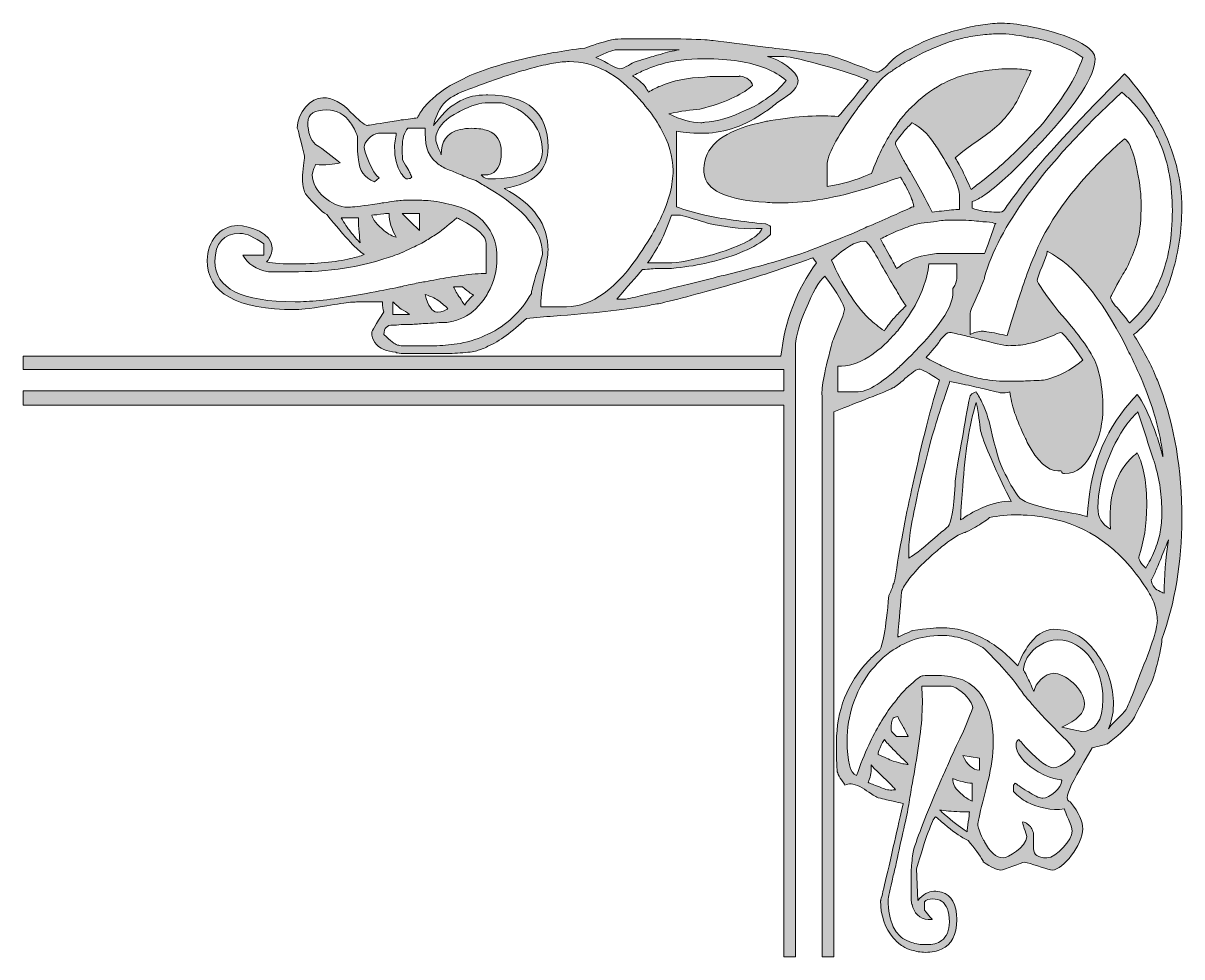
# Model space of a CAD drawing. Header units: inches. Extents: x -286 to 881, y -50 to 891.
import ezdxf

# ---------------------------------------------------------------- set-up
doc = ezdxf.new("R2010")
doc.units = ezdxf.units.IN
doc.header["$MEASUREMENT"] = 0
doc.layers.add('图层 1', color=7, linetype='Continuous')

# ---------------------------------------------------------------- blocks, each defined once
blk = doc.blocks.new('block 2')
at = {"layer": '图层 1', "true_color": 0xffffff}
h = blk.add_hatch(color=7, dxfattribs=at)
h.dxf.hatch_style = 2
edge = h.paths.add_edge_path()
edge.add_spline(control_points=[(853.8, 537.9), (847.6, 551.9), (840.3, 564.8), (832.5, 577.1), (840.3, 582.7), (847.6, 590.5), (853.8, 599.5), (855.5, 602.3), (857.7, 605.6), (859.4, 609), (864.4, 618), (868.4, 628), (871.7, 639.8), (878.4, 661.7), (881.2, 683), (881.2, 704.3), (881.2, 733.4), (873.9, 761.9), (859.4, 789.4), (857.7, 792.8), (855.5, 796.1), (853.8, 799.5), (846.5, 811.2), (838.7, 822.5), (829.1, 833.6), (827.5, 835.9), (825.8, 837.6), (823.5, 839.8), (781, 796.7), (747.9, 761.4), (725.5, 733.9), (717.7, 723.8), (710.9, 714.9), (705.3, 707), (702.5, 702), (700.8, 700.3), (698, 700.3), (692.4, 700.3), (686.8, 700.9), (680.7, 701.4), (677.3, 702), (673.4, 703.1), (670, 704.3), (670, 704.3), (670, 711), (670, 711), (672.8, 712.1), (676.8, 713.8), (680.7, 716.6), (691.9, 723.8), (707, 737.3), (725.5, 756.3), (730, 761.4), (735, 765.9), (740.1, 771.5), (775.9, 810.1), (793.8, 837.6), (793.8, 854.9), (793.8, 864.5), (779.8, 873.4), (751.8, 881.8), (742.3, 884.6), (733.3, 886.3), (725.5, 888), (715.4, 889.7), (707, 890.8), (699.7, 890.8), (694.1, 890.8), (687.4, 890.2), (680.7, 889.1), (674.5, 888.6), (667.2, 886.9), (660.5, 885.2), (653.2, 883.5), (645.9, 881.3), (639.2, 879), (628.6, 875.7), (618.5, 871.2), (609, 866.1), (605.6, 864.5), (602.8, 863.3), (600, 861.7), (598.9, 860.5), (597.2, 860), (596.1, 858.9), (595, 858.3), (593.3, 857.2), (590.5, 854.4), (588.8, 852.7), (586.6, 851), (584.3, 848.2), (579.3, 843.7), (576.5, 841.5), (573.7, 841.5), (572.6, 841.5), (570.3, 842.6), (565.8, 843.7), (562.5, 845.4), (557.4, 847.1), (551.8, 849.3), (538.9, 854.4), (529.4, 857.7), (524.4, 858.9), (500.8, 862.2), (479.6, 864.5), (461.6, 866.7), (439.8, 869.5), (422.4, 871.7), (409, 873.4), (406.7, 873.4), (403.9, 874), (400.6, 874), (389.9, 874.5), (375.9, 875.1), (357.4, 875.1), (356.9, 875.1), (356.3, 875.1), (355.8, 875.1), (350.2, 875.1), (345.1, 875.1), (340.6, 875.1), (323.8, 875.1), (313.2, 875.1), (308.1, 874.5), (295.8, 871.2), (286.3, 868.4), (279.6, 865.6), (268.4, 864.5), (258.3, 862.8), (248.2, 861.1), (223, 856.6), (200.6, 851), (182.1, 844.9), (171.5, 841.5), (162.5, 837.6), (154.1, 833.1), (144.6, 828.6), (136.7, 823.6), (130.6, 818.5), (126.1, 814.6), (122.2, 811.2), (118.8, 807.3), (115.4, 803.4), (113.2, 799.5), (111, 795.6), (108.7, 795), (106.5, 795), (104.2, 794.4), (100.9, 793.9), (97.5, 793.3), (94.7, 793.3), (88, 792.2), (82.4, 791.1), (77.3, 790.5), (66.1, 788.8), (60.5, 787.7), (60, 787.7), (57.2, 788.8), (51.6, 793.3), (43.7, 801.2), (35.3, 810.7), (25.2, 815.7), (15.7, 815.7), (3.4, 815.7), (-10.1, 800.6), (-10.1, 784.9), (-10.1, 786.6), (-8.4, 779.3), (-3.3, 759.7), (-2.2, 756.9), (-3.3, 750.2), (-4.5, 740.7), (-5.6, 732.3), (-4.5, 724.4), (-1.7, 718.8), (7.3, 708.2), (14, 701.4), (19.6, 698.1), (29.2, 686.3), (37, 676.8), (43.7, 670.1), (49.3, 663.9), (53.8, 660), (57.2, 657.7), (53.3, 656.1), (48.8, 654.9), (43.7, 653.8), (28.6, 649.9), (9, 648.2), (-14, 648.2), (-29.1, 648.2), (-38.1, 649.3), (-40.9, 650.5), (-36.9, 654.9), (-35.3, 660), (-35.3, 664.5), (-35.3, 679), (-58.2, 686.9), (-70, 686.9), (-87.9, 686.9), (-100.8, 670.6), (-100.8, 652.1), (-100.8, 618.5), (-70.6, 602.3), (-12.3, 602.3), (-8.9, 602.3), (1.2, 602.8), (19.6, 606.2), (30.3, 607.9), (38.7, 609), (43.7, 609.6), (47.6, 609.6), (49.9, 610.1), (50.5, 610.1), (50.5, 610.1), (75.7, 610.1), (75.7, 610.1), (75.7, 605.1), (76.2, 602.3), (77.3, 600), (68.9, 587.7), (65, 579.9), (65, 579.3), (65, 571.5), (68.9, 565.9), (77.3, 561.9), (80.7, 560.8), (84.6, 559.7), (89.1, 559.2), (89.7, 558.6), (91.9, 558.6), (94.7, 558), (97, 558), (100.3, 558), (104.2, 558), (108.2, 558), (113.2, 558), (118.8, 558), (120.5, 558), (122.2, 558), (123.3, 558), (126.1, 558), (128.3, 558), (130.6, 558), (139.5, 558), (147.4, 558), (154.1, 558.6), (161.9, 559.2), (167.5, 559.7), (170.9, 560.8), (174.3, 561.9), (178.2, 563.1), (182.1, 565.3), (193.9, 570.3), (206.2, 579.9), (220.8, 593.3), (230.3, 594.4), (239.2, 595), (248.2, 595.6), (286.9, 598.4), (317.7, 602.3), (340.6, 605.6), (346.2, 606.8), (351.3, 607.9), (355.8, 608.4), (359.1, 609.6), (361.9, 610.1), (364.7, 610.7), (376.5, 613.5), (388.3, 616.9), (400.6, 620.2), (420.2, 625.3), (440.4, 631.4), (461.6, 638.1), (477.3, 643.2), (493, 648.2), (509.3, 654.4), (509.3, 654.4), (513.2, 649.3), (513.2, 649.3), (493, 622.5), (481.2, 590.5), (477.3, 555.2), (477.3, 555.2), (461.6, 555.2), (461.6, 555.2), (461.6, 555.2), (400.6, 555.2), (400.6, 555.2), (400.6, 555.2), (355.8, 555.2), (355.8, 555.2), (355.8, 555.2), (340.6, 555.2), (340.6, 555.2), (340.6, 555.2), (248.2, 555.2), (248.2, 555.2), (248.2, 555.2), (182.1, 555.2), (182.1, 555.2), (182.1, 555.2), (154.1, 555.2), (154.1, 555.2), (154.1, 555.2), (130.6, 555.2), (130.6, 555.2), (130.6, 555.2), (118.8, 555.2), (118.8, 555.2), (118.8, 555.2), (104.2, 555.2), (104.2, 555.2), (104.2, 555.2), (94.7, 555.2), (94.7, 555.2), (94.7, 555.2), (77.3, 555.2), (77.3, 555.2), (77.3, 555.2), (43.7, 555.2), (43.7, 555.2), (43.7, 555.2), (-286.2, 555.2), (-286.2, 555.2), (-286.2, 555.2), (-286.2, 541.8), (-286.2, 541.8), (-286.2, 541.8), (43.7, 541.8), (43.7, 541.8), (43.7, 541.8), (77.3, 541.8), (77.3, 541.8), (77.3, 541.8), (94.7, 541.8), (94.7, 541.8), (94.7, 541.8), (104.2, 541.8), (104.2, 541.8), (104.2, 541.8), (118.8, 541.8), (118.8, 541.8), (118.8, 541.8), (130.6, 541.8), (130.6, 541.8), (130.6, 541.8), (154.1, 541.8), (154.1, 541.8), (154.1, 541.8), (182.1, 541.8), (182.1, 541.8), (182.1, 541.8), (248.2, 541.8), (248.2, 541.8), (248.2, 541.8), (340.6, 541.8), (340.6, 541.8), (340.6, 541.8), (355.8, 541.8), (355.8, 541.8), (355.8, 541.8), (400.6, 541.8), (400.6, 541.8), (400.6, 541.8), (461.6, 541.8), (461.6, 541.8), (461.6, 541.8), (480.1, 541.8), (480.1, 541.8), (480.1, 541.8), (480.1, 520.5), (480.1, 520.5), (480.1, 520.5), (461.6, 520.5), (461.6, 520.5), (461.6, 520.5), (400.6, 520.5), (400.6, 520.5), (400.6, 520.5), (355.8, 520.5), (355.8, 520.5), (355.8, 520.5), (340.6, 520.5), (340.6, 520.5), (340.6, 520.5), (248.2, 520.5), (248.2, 520.5), (248.2, 520.5), (182.1, 520.5), (182.1, 520.5), (182.1, 520.5), (154.1, 520.5), (154.1, 520.5), (154.1, 520.5), (130.6, 520.5), (130.6, 520.5), (130.6, 520.5), (118.8, 520.5), (118.8, 520.5), (118.8, 520.5), (104.2, 520.5), (104.2, 520.5), (104.2, 520.5), (94.7, 520.5), (94.7, 520.5), (94.7, 520.5), (77.3, 520.5), (77.3, 520.5), (77.3, 520.5), (43.7, 520.5), (43.7, 520.5), (43.7, 520.5), (-286.2, 520.5), (-286.2, 520.5), (-286.2, 520.5), (-286.2, 505.9), (-286.2, 505.9), (-286.2, 505.9), (43.7, 505.9), (43.7, 505.9), (43.7, 505.9), (77.3, 505.9), (77.3, 505.9), (77.3, 505.9), (94.7, 505.9), (94.7, 505.9), (94.7, 505.9), (104.2, 505.9), (104.2, 505.9), (104.2, 505.9), (118.8, 505.9), (118.8, 505.9), (118.8, 505.9), (130.6, 505.9), (130.6, 505.9), (130.6, 505.9), (154.1, 505.9), (154.1, 505.9), (154.1, 505.9), (182.1, 505.9), (182.1, 505.9), (182.1, 505.9), (248.2, 505.9), (248.2, 505.9), (248.2, 505.9), (340.6, 505.9), (340.6, 505.9), (340.6, 505.9), (355.8, 505.9), (355.8, 505.9), (355.8, 505.9), (400.6, 505.9), (400.6, 505.9), (400.6, 505.9), (461.6, 505.9), (461.6, 505.9), (461.6, 505.9), (480.1, 505.9), (480.1, 505.9), (480.1, 505.9), (480.1, -49.8), (480.1, -49.8), (480.1, -49.8), (491.9, -49.8), (491.9, -49.8), (491.9, -49.8), (491.9, 567.6), (491.9, 567.6), (493, 576), (495.8, 587.7), (502.5, 602.8), (509.3, 619.6), (514.9, 630.3), (521.6, 635.9), (534.5, 618.5), (541.2, 606.8), (541.2, 602.3), (541.2, 597.2), (530.5, 574.3), (529.4, 570.3), (521.6, 541.8), (517.7, 523.3), (518.8, 515.5), (518.8, 515.5), (518.8, -49.8), (518.8, -49.8), (518.8, -49.8), (530.5, -49.8), (530.5, -49.8), (530.5, -49.8), (530.5, 499.2), (530.5, 499.2), (544.5, 504.8), (556.3, 509.3), (565.8, 513.2), (577.6, 517.7), (586, 521.1), (589.9, 523.3), (589.9, 523.3), (590.5, 523.3), (590.5, 523.3), (592.2, 524.4), (596.1, 527.2), (600, 530.6), (602.8, 533.4), (606.2, 536.2), (609, 537.9), (612.3, 540.7), (614.6, 542.3), (616.3, 542.3), (619.1, 542.3), (626.3, 538.4), (637, 531.1), (626.3, 497), (617.4, 460), (609, 420.2), (605.6, 406.2), (602.8, 391.6), (600, 377.1), (597.2, 361.4), (594.4, 346.3), (592.2, 330), (591.6, 328.3), (591, 326.7), (590.5, 325.5), (589.4, 321.1), (587.7, 317.7), (586, 314.3), (583.2, 280.2), (579.3, 261.7), (576.5, 258.9), (572.6, 255.5), (569.2, 252.2), (565.8, 248.8), (544, 225.8), (533.3, 198.4), (533.3, 166.4), (533.3, 148), (533.3, 137.3), (534.5, 135.6), (535, 131.7), (541.7, 124.4), (541.7, 123.3), (544, 124.4), (545.7, 124.4), (547.9, 124.4), (553, 124.4), (560.2, 119.9), (565.8, 116), (570.3, 113.2), (573.7, 111), (575.4, 110.4), (581.5, 109.3), (586, 107.6), (590.5, 107.1), (593.8, 105.9), (597.2, 105.4), (600, 104.8), (600.6, 104.8), (600.6, 104.8), (600.6, 104.8), (600.6, 104.3), (600.6, 103.7), (600, 103.1), (596.6, 86.9), (593.3, 72.9), (590.5, 61.1), (582.1, 23.6), (577.6, 5.1), (577.6, 6.8), (577.6, -7.8), (582.1, -21.2), (590.5, -30.8), (593.3, -34.1), (596.6, -36.9), (600, -39.2), (602.8, -40.8), (605.6, -42), (609, -43.1), (612.9, -44.2), (617.9, -45.3), (623, -45.3), (629.1, -45.3), (634.7, -44.2), (639.2, -42), (649.3, -37.5), (654.4, -28), (654.4, -12.3), (654.4, 3.4), (649.3, 12.4), (639.2, 15.2), (637, 16.3), (634.2, 16.3), (631.4, 16.3), (626.3, 16.3), (620.7, 13.5), (615.1, 6.8), (615.1, 6.8), (614, 38.7), (614, 38.7), (623, 70.1), (629.7, 88.6), (633.1, 91.4), (635.3, 89.7), (637, 88), (639.2, 86.3), (647.1, 79.1), (654.4, 74), (660.5, 70.1), (662.2, 69), (664.4, 68.4), (666.1, 67.3), (672.3, 59.4), (677.9, 52.7), (680.7, 47.1), (681.2, 47.1), (681.2, 46.6), (681.2, 46), (689.1, 40.4), (694.7, 37.6), (698.6, 37.6), (702.5, 37.6), (719.9, 45.4), (722.7, 45.4), (723.3, 45.4), (724.4, 44.9), (725.5, 44.9), (732.8, 43.2), (747.3, 37.6), (750.7, 37.6), (761.3, 37.6), (781.5, 63.4), (781.5, 79.1), (781.5, 86.3), (777.6, 95.3), (769.2, 105.9), (769.2, 107.1), (765.8, 105.9), (765.8, 110.4), (765.8, 116.6), (772, 127.8), (782.6, 146.3), (782.6, 146.3), (791, 160.8), (791, 160.8), (797.8, 162.5), (802.8, 163.6), (806.2, 164.8), (816.8, 172.6), (824.1, 179.9), (829.1, 185.5), (831.4, 188.3), (833.6, 191.1), (834.2, 193.3), (847.1, 218.5), (852.7, 230.9), (852.7, 232), (853.2, 233.1), (853.2, 234.2), (853.8, 235.3), (856, 243.8), (858.3, 251.6), (859.4, 258.3), (860.5, 262.8), (861.1, 267.3), (861.1, 270.1), (874.5, 307.1), (881.2, 347.4), (881.2, 391.6), (881.2, 441.5), (873.9, 485.2), (859.4, 523.9), (857.7, 528.9), (855.5, 533.4), (853.8, 537.9)], knot_values=[0, 0, 0, 0, 1, 1, 1, 2, 2, 2, 3, 3, 3, 4, 4, 4, 5, 5, 5, 6, 6, 6, 7, 7, 7, 8, 8, 8, 9, 9, 9, 10, 10, 10, 11, 11, 11, 12, 12, 12, 13, 13, 13, 14, 14, 14, 15, 15, 15, 16, 16, 16, 17, 17, 17, 18, 18, 18, 19, 19, 19, 20, 20, 20, 21, 21, 21, 22, 22, 22, 23, 23, 23, 24, 24, 24, 25, 25, 25, 26, 26, 26, 27, 27, 27, 28, 28, 28, 29, 29, 29, 30, 30, 30, 31, 31, 31, 32, 32, 32, 33, 33, 33, 34, 34, 34, 35, 35, 35, 36, 36, 36, 37, 37, 37, 38, 38, 38, 39, 39, 39, 40, 40, 40, 41, 41, 41, 42, 42, 42, 43, 43, 43, 44, 44, 44, 45, 45, 45, 46, 46, 46, 47, 47, 47, 48, 48, 48, 49, 49, 49, 50, 50, 50, 51, 51, 51, 52, 52, 52, 53, 53, 53, 54, 54, 54, 55, 55, 55, 56, 56, 56, 57, 57, 57, 58, 58, 58, 59, 59, 59, 60, 60, 60, 61, 61, 61, 62, 62, 62, 63, 63, 63, 64, 64, 64, 65, 65, 65, 66, 66, 66, 67, 67, 67, 68, 68, 68, 69, 69, 69, 70, 70, 70, 71, 71, 71, 72, 72, 72, 73, 73, 73, 74, 74, 74, 75, 75, 75, 76, 76, 76, 77, 77, 77, 78, 78, 78, 79, 79, 79, 80, 80, 80, 81, 81, 81, 82, 82, 82, 83, 83, 83, 84, 84, 84, 85, 85, 85, 86, 86, 86, 87, 87, 87, 88, 88, 88, 89, 89, 89, 90, 90, 90, 91, 91, 91, 92, 92, 92, 93, 93, 93, 94, 94, 94, 95, 95, 95, 96, 96, 96, 97, 97, 97, 98, 98, 98, 99, 99, 99, 100, 100, 100, 101, 101, 101, 102, 102, 102, 103, 103, 103, 104, 104, 104, 105, 105, 105, 106, 106, 106, 107, 107, 107, 108, 108, 108, 109, 109, 109, 110, 110, 110, 111, 111, 111, 112, 112, 112, 113, 113, 113, 114, 114, 114, 115, 115, 115, 116, 116, 116, 117, 117, 117, 118, 118, 118, 119, 119, 119, 120, 120, 120, 121, 121, 121, 122, 122, 122, 123, 123, 123, 124, 124, 124, 125, 125, 125, 126, 126, 126, 127, 127, 127, 128, 128, 128, 129, 129, 129, 130, 130, 130, 131, 131, 131, 132, 132, 132, 133, 133, 133, 134, 134, 134, 135, 135, 135, 136, 136, 136, 137, 137, 137, 138, 138, 138, 139, 139, 139, 140, 140, 140, 141, 141, 141, 142, 142, 142, 143, 143, 143, 144, 144, 144, 145, 145, 145, 146, 146, 146, 147, 147, 147, 148, 148, 148, 149, 149, 149, 150, 150, 150, 151, 151, 151, 152, 152, 152, 153, 153, 153, 154, 154, 154, 155, 155, 155, 156, 156, 156, 157, 157, 157, 158, 158, 158, 159, 159, 159, 160, 160, 160, 161, 161, 161, 162, 162, 162, 163, 163, 163, 164, 164, 164, 165, 165, 165, 166, 166, 166, 167, 167, 167, 168, 168, 168, 169, 169, 169, 170, 170, 170, 171, 171, 171, 172, 172, 172, 173, 173, 173, 174, 174, 174, 175, 175, 175, 176, 176, 176, 177, 177, 177, 178, 178, 178, 179, 179, 179, 180, 180, 180, 181, 181, 181, 182, 182, 182, 183, 183, 183, 184, 184, 184, 185, 185, 185, 186, 186, 186, 187, 187, 187, 188, 188, 188, 189, 189, 189, 190, 190, 190, 191, 191, 191, 192, 192, 192, 193, 193, 193, 194, 194, 194, 195, 195, 195, 196, 196, 196, 197, 197, 197, 198, 198, 198, 199, 199, 199, 200, 200, 200, 201, 201, 201, 202, 202, 202, 203, 203, 203, 204, 204, 204, 205, 205, 205, 206, 206, 206, 207, 207, 207, 208, 208, 208, 209, 209, 209, 210, 210, 210, 211, 211, 211, 212, 212, 212, 213, 213, 213, 214, 214, 214, 215, 215, 215, 216, 216, 216, 217, 217, 217, 218, 218, 218, 219, 219, 219, 220, 220, 220, 221, 221, 221, 222, 222, 222, 223, 223, 223, 224, 224, 224, 225, 225, 225, 225], degree=3, periodic=1)
edge = h.paths.add_edge_path()
edge.add_spline(control_points=[(725.5, 717.1), (749, 749.6), (781, 784.3), (820.7, 821.3), (823.5, 819.1), (826.3, 816.3), (829.1, 814), (838.7, 804), (847.1, 793.3), (853.8, 781.5), (855.5, 777.6), (857.7, 773.7), (859.4, 769.2), (867.8, 749.6), (871.7, 727.2), (871.7, 702), (871.7, 675.7), (867.8, 652.7), (859.4, 632.5), (857.7, 628.6), (855.5, 624.1), (853.8, 620.2), (847.1, 608.4), (839.2, 598.4), (829.1, 589.4), (829.1, 588.8), (828.6, 588.8), (828.6, 588.8), (827.5, 589.4), (824.7, 594.4), (817.9, 602.3), (812.3, 607.9), (809.5, 611.8), (809.5, 614.6), (809.5, 615.7), (813.4, 622.5), (820.7, 635.9), (824.1, 640.9), (826.9, 646.5), (829.1, 651.6), (832.5, 658.9), (835.3, 666.1), (837, 673.4), (839.2, 681.8), (840.3, 693.6), (840.3, 708.7), (840.3, 716.6), (839.2, 728.3), (836.4, 742.3), (834.2, 753.5), (831.4, 761.9), (829.1, 767.5), (827.5, 770.9), (825.8, 773.1), (823.5, 774.3), (786, 741.8), (758.5, 708.2), (740.1, 673.4), (735.6, 663.9), (730.5, 652.1), (725.5, 638.7), (719.3, 621.3), (712.6, 600.6), (705.3, 576), (698.6, 577.1), (691.3, 579.3), (684.6, 579.9), (682.9, 580.4), (681.8, 580.4), (680.7, 580.4), (676.2, 580.4), (671.7, 579.3), (667.8, 577.1), (667.8, 577.1), (667.8, 598.4), (667.8, 598.4), (667.8, 601.7), (677.3, 619.6), (680.7, 629.7), (681.8, 632), (682.4, 633.7), (682.4, 634.8), (689.6, 660), (704.2, 688), (725.5, 717.1)], knot_values=[0, 0, 0, 0, 1, 1, 1, 2, 2, 2, 3, 3, 3, 4, 4, 4, 5, 5, 5, 6, 6, 6, 7, 7, 7, 8, 8, 8, 9, 9, 9, 10, 10, 10, 11, 11, 11, 12, 12, 12, 13, 13, 13, 14, 14, 14, 15, 15, 15, 16, 16, 16, 17, 17, 17, 18, 18, 18, 19, 19, 19, 20, 20, 20, 21, 21, 21, 22, 22, 22, 23, 23, 23, 24, 24, 24, 25, 25, 25, 26, 26, 26, 27, 27, 27, 28, 28, 28, 28], degree=3, periodic=1)
edge = h.paths.add_edge_path()
edge.add_spline(control_points=[(680.7, 690.8), (691.3, 690.2), (695.8, 688.6), (693, 688.6), (687.4, 671.2), (683.5, 661.7), (682.4, 658.9), (682.4, 658.9), (680.7, 658.9), (680.7, 658.9), (680.7, 658.9), (660.5, 658.9), (660.5, 658.9), (660.5, 658.9), (639.2, 658.9), (639.2, 658.9), (639.2, 658.9), (638.1, 658.9), (638.1, 658.9), (626.9, 658.3), (616.8, 656.1), (609, 652.7), (605.6, 651), (602.8, 649.9), (600, 648.2), (597.8, 646.5), (596.1, 644.9), (593.8, 643.7), (592.7, 645.4), (591.6, 647.7), (590.5, 649.9), (585.4, 659.4), (581, 666.7), (577.6, 673.4), (582.1, 675.7), (586.6, 677.9), (590.5, 679.6), (593.8, 681.3), (597.2, 682.4), (600, 683.5), (603.4, 685.2), (606.2, 685.8), (609, 686.9), (611.2, 687.4), (613.5, 688.6), (615.1, 688.6), (624.1, 690.2), (632.5, 690.8), (639.2, 691.9), (641.5, 691.9), (643.7, 692.5), (645.9, 692.5), (651, 692.5), (656, 692.5), (660.5, 692.5), (668.9, 691.9), (675.6, 691.4), (680.7, 690.8)], knot_values=[0, 0, 0, 0, 1, 1, 1, 2, 2, 2, 3, 3, 3, 4, 4, 4, 5, 5, 5, 6, 6, 6, 7, 7, 7, 8, 8, 8, 9, 9, 9, 10, 10, 10, 11, 11, 11, 12, 12, 12, 13, 13, 13, 14, 14, 14, 15, 15, 15, 16, 16, 16, 17, 17, 17, 18, 18, 18, 19, 19, 19, 19], degree=3, periodic=1)
edge = h.paths.add_edge_path()
edge.add_spline(control_points=[(609, 739), (608.4, 740.1), (607.9, 740.7), (607.3, 741.8), (604.5, 746.3), (602.3, 750.7), (600, 754.1), (595.5, 763.1), (592.7, 768.1), (592.7, 769.8), (592.7, 771.5), (595.5, 774.8), (600, 780.4), (602.3, 783.2), (605.6, 786.6), (609, 790), (609, 790.5), (609, 790.5), (609.5, 790.5), (617.9, 786), (624.7, 779.9), (630.3, 771.5), (633.6, 767), (636.4, 762.5), (639.2, 758), (651.5, 738.4), (658.3, 723.3), (657.2, 714.9), (657.2, 714.9), (657.2, 703.1), (657.2, 703.1), (652.7, 703.1), (646.5, 702.6), (639.2, 701.4), (635.9, 701.4), (633.1, 700.9), (629.7, 700.3), (626.9, 706.5), (619.6, 719.9), (609, 739)], knot_values=[0, 0, 0, 0, 1, 1, 1, 2, 2, 2, 3, 3, 3, 4, 4, 4, 5, 5, 5, 6, 6, 6, 7, 7, 7, 8, 8, 8, 9, 9, 9, 10, 10, 10, 11, 11, 11, 12, 12, 12, 13, 13, 13, 13], degree=3, periodic=1)
edge = h.paths.add_edge_path()
edge.add_spline(control_points=[(586, 840.9), (587.7, 841.5), (589.4, 842.6), (590.5, 843.7), (593.8, 846), (597.2, 847.7), (600, 849.9), (602.8, 851.6), (606.2, 853.3), (609, 854.9), (619.1, 860.5), (629.1, 865), (639.2, 868.9), (645.9, 871.7), (653.2, 874), (660.5, 875.7), (667.2, 877.4), (674, 878.5), (680.7, 879), (686.3, 879.6), (692.4, 880.2), (698, 880.2), (705.3, 880.2), (714.9, 879), (725.5, 876.8), (729.4, 876.2), (733.9, 875.7), (738.4, 874.5), (758.5, 869.5), (772.6, 862.8), (781.5, 856.1), (774.8, 835.9), (760.2, 812.9), (738.4, 786.6), (733.9, 782.1), (730, 777.6), (725.5, 773.1), (710.9, 758), (696.4, 744.6), (680.7, 732.3), (676.8, 729.5), (672.8, 726.1), (668.9, 723.3), (665.6, 730.6), (662.8, 736.7), (660.5, 741.8), (656.6, 748.5), (654.4, 753), (652.7, 755.2), (655.5, 757.5), (657.7, 759.1), (660.5, 761.4), (667.8, 767), (674.5, 771.5), (680.7, 775.9), (694.1, 785.5), (705.3, 795), (714.9, 811.8), (718.8, 819.6), (722.1, 826.9), (725.5, 834.2), (727.2, 837), (728.3, 839.8), (729.4, 842.6), (728.9, 843.2), (727.2, 843.2), (725.5, 843.7), (721.6, 844.3), (715.4, 844.9), (706.5, 844.9), (697.5, 844.9), (689.1, 843.7), (680.7, 842.6), (674, 841.5), (666.7, 839.8), (660.5, 838.1), (652.7, 835.9), (645.9, 832.5), (639.2, 829.2), (628, 823), (617.9, 815.7), (609, 806.2), (605.6, 803.4), (602.8, 800), (600, 796.7), (596.6, 792.8), (593.8, 788.3), (590.5, 783.8), (582.1, 770.9), (574.8, 756.3), (568.6, 739.5), (568.1, 739.5), (567, 739), (565.8, 738.4), (553, 732.3), (538.9, 728.9), (523.8, 726.1), (523.8, 726.1), (523.8, 747.4), (523.8, 747.4), (523.8, 758), (533.3, 775.4), (551.8, 801.2), (556.9, 808.4), (561.9, 814.6), (565.8, 819.6), (574.8, 830.9), (581.5, 837.6), (586, 840.9)], knot_values=[0, 0, 0, 0, 1, 1, 1, 2, 2, 2, 3, 3, 3, 4, 4, 4, 5, 5, 5, 6, 6, 6, 7, 7, 7, 8, 8, 8, 9, 9, 9, 10, 10, 10, 11, 11, 11, 12, 12, 12, 13, 13, 13, 14, 14, 14, 15, 15, 15, 16, 16, 16, 17, 17, 17, 18, 18, 18, 19, 19, 19, 20, 20, 20, 21, 21, 21, 22, 22, 22, 23, 23, 23, 24, 24, 24, 25, 25, 25, 26, 26, 26, 27, 27, 27, 28, 28, 28, 29, 29, 29, 30, 30, 30, 31, 31, 31, 32, 32, 32, 33, 33, 33, 34, 34, 34, 35, 35, 35, 36, 36, 36, 36], degree=3, periodic=1)
edge = h.paths.add_edge_path()
edge.add_spline(control_points=[(400.6, 854.9), (425.8, 854.9), (446, 851.6), (461.6, 845.4), (470, 842), (476.8, 838.1), (482.4, 833.1), (477.3, 826.4), (470.6, 819.6), (461.6, 814), (456, 810.1), (449.9, 806.2), (442.6, 803.4), (426.3, 795.6), (412.3, 791.6), (400.6, 791.1), (399.5, 790.5), (397.8, 790.5), (396.7, 790.5), (387.1, 790.5), (376.5, 793.3), (364.2, 799.5), (376.5, 802.3), (387.1, 803.4), (395.5, 804), (397.2, 804.5), (398.9, 805.1), (400.6, 805.6), (424.1, 811.8), (439.8, 820.2), (448.8, 828), (447.7, 832.8), (443, 836.5), (436.4, 837.4), (436.9, 837), (428.4, 837), (411.2, 837), (407.3, 837), (403.9, 837), (400.6, 836.4), (383.2, 835.9), (368.6, 833.1), (355.8, 827.5), (351.8, 825.8), (347.4, 823.6), (344, 821.3), (342.9, 823), (341.8, 824.7), (340.6, 826.9), (337.3, 830.3), (333.4, 834.2), (327.7, 837.6), (331.7, 839.8), (336.2, 842), (340.6, 843.7), (345.7, 846), (350.7, 847.7), (355.8, 849.3), (369.2, 853.3), (383.8, 854.9), (398.9, 854.9), (399.5, 854.9), (400, 854.9), (400.6, 854.9)], knot_values=[0, 0, 0, 0, 1, 1, 1, 2, 2, 2, 3, 3, 3, 4, 4, 4, 5, 5, 5, 6, 6, 6, 7, 7, 7, 8, 8, 8, 9, 9, 9, 10, 10, 10, 11, 11, 11, 12, 12, 12, 13, 13, 13, 14, 14, 14, 15, 15, 15, 16, 16, 16, 17, 17, 17, 18, 18, 18, 19, 19, 19, 20, 20, 20, 21, 21, 21, 21], degree=3, periodic=1)
edge = h.paths.add_edge_path()
edge.add_spline(control_points=[(310.4, 863.9), (310.4, 863.9), (340.6, 863.9), (340.6, 863.9), (340.6, 863.9), (355.8, 863.9), (355.8, 863.9), (355.8, 863.9), (374.8, 863.9), (374.8, 863.9), (368.6, 862.8), (362.5, 861.7), (355.8, 859.4), (351.3, 858.3), (345.7, 856.6), (340.6, 854.9), (336.7, 853.8), (333.4, 852.7), (329.4, 851.6), (328.3, 851.6), (319.9, 844.9), (314.9, 844.9), (310.4, 844.9), (295.8, 854.9), (290.8, 856.1), (301.4, 861.1), (308.1, 863.9), (310.4, 863.9)], knot_values=[0, 0, 0, 0, 1, 1, 1, 2, 2, 2, 3, 3, 3, 4, 4, 4, 5, 5, 5, 6, 6, 6, 7, 7, 7, 8, 8, 8, 9, 9, 9, 9], degree=3, periodic=1)
edge = h.paths.add_edge_path()
edge.add_spline(control_points=[(43.7, 680.7), (40.4, 684.6), (37.6, 689.1), (34.2, 694.7), (34.2, 694.7), (43.7, 694.7), (43.7, 694.7), (43.7, 694.7), (51.6, 694.7), (51.6, 694.7), (51.6, 684.1), (52.7, 675.1), (53.3, 669.5), (49.9, 672.9), (47.1, 676.2), (43.7, 680.7)], knot_values=[0, 0, 0, 0, 1, 1, 1, 2, 2, 2, 3, 3, 3, 4, 4, 4, 5, 5, 5, 5], degree=3, periodic=1)
edge = h.paths.add_edge_path()
edge.add_spline(control_points=[(43.7, 615.7), (20.8, 611.8), (1.7, 610.1), (-12.3, 610.1), (-66.1, 610.1), (-93, 623.6), (-93, 651), (-93, 669.5), (-84, 679), (-67.8, 679), (-61, 679), (-53.2, 675.1), (-43.7, 668.4), (-43.7, 668.4), (-43.7, 657.2), (-43.7, 657.2), (-43.7, 657.2), (-65, 657.2), (-65, 657.2), (-59.9, 648.2), (-51.5, 642.6), (-39.2, 640.4), (-39.2, 640.4), (-8.9, 640.4), (-8.9, 640.4), (9.6, 640.4), (26.9, 642.1), (43.7, 644.9), (55.5, 647.1), (66.7, 649.9), (77.3, 653.3), (83.5, 654.9), (89.1, 657.2), (94.7, 659.4), (98.1, 661.1), (101.4, 662.2), (104.2, 663.9), (109.3, 666.1), (114.3, 668.4), (118.8, 671.2), (122.7, 673.4), (126.6, 676.2), (130.6, 678.5), (137.3, 683.5), (144, 688.6), (150.7, 694.7), (151.8, 694.2), (153, 693.6), (154.1, 693), (172, 684.1), (180.4, 675.7), (180.4, 668.4), (180.4, 668.4), (180.4, 638.7), (180.4, 638.7), (174.3, 638.7), (165.3, 638.1), (154.1, 636.5), (146.8, 635.3), (139, 634.2), (130.6, 632.5), (126.6, 632), (122.7, 630.9), (118.8, 630.3), (114.3, 629.7), (109.3, 628.6), (104.2, 627.5), (101.4, 626.9), (98.1, 626.4), (94.7, 625.3), (93, 625.3), (90.8, 624.7), (89.1, 624.1), (85.2, 623.6), (81.3, 622.5), (77.3, 621.9), (65, 619.6), (53.8, 617.4), (43.7, 615.7)], knot_values=[0, 0, 0, 0, 1, 1, 1, 2, 2, 2, 3, 3, 3, 4, 4, 4, 5, 5, 5, 6, 6, 6, 7, 7, 7, 8, 8, 8, 9, 9, 9, 10, 10, 10, 11, 11, 11, 12, 12, 12, 13, 13, 13, 14, 14, 14, 15, 15, 15, 16, 16, 16, 17, 17, 17, 18, 18, 18, 19, 19, 19, 20, 20, 20, 21, 21, 21, 22, 22, 22, 23, 23, 23, 24, 24, 24, 25, 25, 25, 26, 26, 26, 26], degree=3, periodic=1)
edge = h.paths.add_edge_path()
edge.add_spline(control_points=[(65, 697.5), (66.7, 697.5), (72.9, 698.1), (77.3, 698.6), (79.6, 699.2), (81.3, 699.2), (82.4, 699.2), (82.4, 690.8), (85.2, 683), (89.7, 675.1), (86.3, 675.7), (81.8, 678.5), (77.3, 681.8), (71.2, 686.9), (65.6, 693.6), (65, 697.5)], knot_values=[0, 0, 0, 0, 1, 1, 1, 2, 2, 2, 3, 3, 3, 4, 4, 4, 5, 5, 5, 5], degree=3, periodic=1)
h.paths.add_polyline_path([(95.8, 699.2), (104.2, 699.2), (113.2, 699.2), (113.2, 681.8), (104.2, 690.8)])
edge = h.paths.add_edge_path()
edge.add_spline(control_points=[(167.5, 616.9), (161.9, 611.8), (159.1, 607.9), (159.1, 606.8), (156.9, 609), (155.2, 611.8), (154.1, 614), (150.7, 618), (149, 621.9), (147.4, 625.3), (147.4, 625.3), (154.1, 625.3), (154.1, 625.3), (154.1, 625.3), (156.3, 625.3), (156.3, 625.3), (163, 619.6), (167, 616.9), (167.5, 616.9)], knot_values=[0, 0, 0, 0, 1, 1, 1, 2, 2, 2, 3, 3, 3, 4, 4, 4, 5, 5, 5, 6, 6, 6, 6], degree=3, periodic=1)
edge = h.paths.add_edge_path()
edge.add_spline(control_points=[(141.8, 602.8), (140.6, 602.8), (136.2, 599.5), (131.1, 599.5), (131.1, 599.5), (130.6, 599.5), (130.6, 599.5), (126.1, 600), (121.6, 605.6), (118.8, 617.4), (122.7, 616.3), (126.6, 614.6), (130.6, 612.4), (134.5, 609.6), (138.4, 606.8), (141.8, 602.8)], knot_values=[0, 0, 0, 0, 1, 1, 1, 2, 2, 2, 3, 3, 3, 4, 4, 4, 5, 5, 5, 5], degree=3, periodic=1)
edge = h.paths.add_edge_path()
edge.add_spline(control_points=[(103.1, 597.2), (103.1, 597.2), (94.7, 597.2), (94.7, 597.2), (94.7, 597.2), (86.3, 597.2), (86.3, 597.2), (86.3, 597.2), (86.3, 610.1), (86.3, 610.1), (88.5, 607.9), (91.3, 605.6), (94.7, 602.8), (97.5, 601.2), (100.3, 599.5), (103.1, 597.2)], knot_values=[0, 0, 0, 0, 1, 1, 1, 2, 2, 2, 3, 3, 3, 4, 4, 4, 5, 5, 5, 5], degree=3, periodic=1)
edge = h.paths.add_edge_path()
edge.add_spline(control_points=[(225.8, 618.5), (215.2, 600), (200.6, 586), (182.1, 577.6), (173.7, 573.2), (164.2, 570.3), (154.1, 568.1), (146.2, 567), (138.4, 565.9), (130.6, 565.9), (128.3, 565.9), (126.1, 565.9), (123.3, 565.9), (122.2, 565.9), (120.5, 565.9), (118.8, 565.9), (113.2, 565.9), (108.2, 565.9), (104.2, 565.9), (100.3, 565.9), (96.9, 565.9), (94.7, 565.9), (93, 566.4), (91.3, 566.4), (90.8, 566.4), (88, 567.6), (84.1, 570.3), (77.3, 577.1), (77.3, 583.8), (80.1, 586.6), (86.3, 586.6), (88.5, 586.6), (91.3, 586.6), (94.7, 587.2), (97.5, 587.2), (100.9, 587.2), (104.2, 587.2), (108.7, 587.7), (113.2, 587.7), (118.8, 588.3), (122.2, 588.3), (126.1, 588.8), (130.6, 588.8), (133.9, 589.4), (137.3, 589.4), (140.6, 589.4), (145.1, 590), (149.6, 591.1), (154.1, 592.8), (163, 596.1), (170.9, 602.8), (178.2, 612.9), (179.9, 614.6), (181, 616.9), (182.1, 619.1), (188.3, 629.7), (191.1, 642.1), (191.1, 654.4), (191.1, 666.1), (188.3, 676.8), (182.1, 685.2), (175.9, 694.2), (166.4, 700.9), (154.1, 705.4), (146.8, 707.6), (139, 709.8), (130.6, 711), (126.6, 711.5), (122.7, 712.1), (118.8, 712.1), (114.3, 712.6), (109.3, 712.6), (104.2, 712.6), (103.1, 712.6), (102, 712.6), (100.3, 712.6), (99.7, 712.6), (98.1, 712.6), (94.7, 712.1), (90.8, 712.1), (85.2, 711), (77.3, 709.8), (75.1, 709.8), (72.9, 709.3), (70.6, 708.7), (57.2, 707), (48.2, 705.9), (43.7, 705.4), (42, 705.4), (41.5, 705.4), (40.9, 705.4), (24.7, 705.4), (5.1, 721.6), (5.1, 737.9), (5.1, 741.8), (8.4, 747.4), (8.4, 748.5), (18.5, 747.4), (26.4, 748.5), (33.1, 750.2), (24.7, 756.9), (16.8, 763.1), (8.4, 768.7), (3.4, 773.1), (0.6, 781), (0.6, 790.5), (0.6, 799.5), (7.3, 803.4), (19.6, 803.4), (29.7, 803.4), (37.6, 798.9), (43.7, 790.5), (46.5, 786.6), (48.8, 782.1), (50.5, 776.5), (50.5, 768.7), (50.5, 760.8), (51.6, 753), (52.7, 742.3), (57.2, 735.1), (67.8, 731.1), (67.8, 731.1), (72.3, 735.1), (72.3, 735.1), (65.6, 739), (57.2, 762), (57.2, 765.9), (57.2, 770.3), (65, 779.9), (71.7, 779.9), (71.7, 779.9), (77.3, 779.9), (77.3, 779.9), (77.3, 779.9), (89.7, 779.9), (89.7, 779.9), (89.7, 779.3), (88, 770.3), (88, 765.9), (88, 755.2), (90.2, 746.8), (94.7, 739.5), (95.8, 737.9), (97.5, 735.6), (99.7, 733.9), (102, 733.9), (103.7, 734.5), (104.2, 734.5), (104.8, 735.1), (105.3, 735.6), (105.3, 735.6), (105.3, 736.2), (104.8, 736.7), (104.2, 738.4), (103.1, 741.2), (100.3, 745.7), (96.4, 752.4), (95.8, 753), (95.8, 756.9), (95.8, 765.9), (95.8, 774.3), (97.5, 781), (101.4, 784.9), (101.4, 784.9), (104.2, 784.9), (104.2, 784.9), (104.2, 784.9), (118.8, 784.9), (118.8, 784.9), (118.8, 770.3), (119.4, 758.6), (130.6, 750.2), (133.4, 747.4), (137.3, 745.1), (141.8, 743.5), (145.7, 741.8), (149.6, 740.1), (154.1, 738.4), (159.1, 736.2), (164.2, 733.9), (169.8, 732.3), (174.3, 729.5), (178.2, 727.2), (182.1, 725), (219.1, 703.1), (237, 681.3), (237, 658.9), (237, 657.2), (235.3, 649.3), (230.3, 637), (228.6, 629.2), (226.4, 623.6), (225.8, 618.5)], knot_values=[0, 0, 0, 0, 1, 1, 1, 2, 2, 2, 3, 3, 3, 4, 4, 4, 5, 5, 5, 6, 6, 6, 7, 7, 7, 8, 8, 8, 9, 9, 9, 10, 10, 10, 11, 11, 11, 12, 12, 12, 13, 13, 13, 14, 14, 14, 15, 15, 15, 16, 16, 16, 17, 17, 17, 18, 18, 18, 19, 19, 19, 20, 20, 20, 21, 21, 21, 22, 22, 22, 23, 23, 23, 24, 24, 24, 25, 25, 25, 26, 26, 26, 27, 27, 27, 28, 28, 28, 29, 29, 29, 30, 30, 30, 31, 31, 31, 32, 32, 32, 33, 33, 33, 34, 34, 34, 35, 35, 35, 36, 36, 36, 37, 37, 37, 38, 38, 38, 39, 39, 39, 40, 40, 40, 41, 41, 41, 42, 42, 42, 43, 43, 43, 44, 44, 44, 45, 45, 45, 46, 46, 46, 47, 47, 47, 48, 48, 48, 49, 49, 49, 50, 50, 50, 51, 51, 51, 52, 52, 52, 53, 53, 53, 54, 54, 54, 55, 55, 55, 56, 56, 56, 57, 57, 57, 58, 58, 58, 59, 59, 59, 60, 60, 60, 61, 61, 61, 62, 62, 62, 63, 63, 63, 64, 64, 64, 64], degree=3, periodic=1)
edge = h.paths.add_edge_path()
edge.add_spline(control_points=[(182.1, 782.7), (177.6, 783.8), (172.6, 784.9), (165.9, 784.9), (161.4, 784.9), (157.5, 784.3), (154.1, 783.8), (140.6, 780.4), (134.5, 771.5), (135, 758), (134.5, 760.8), (131.7, 765.3), (130.6, 769.2), (130, 770.9), (129.4, 772), (129.4, 773.1), (129.4, 775.4), (129.4, 777.6), (130.6, 779.9), (132.8, 787.7), (140.1, 795), (152.4, 801.2), (153, 801.7), (153.5, 801.7), (154.1, 802.3), (165.3, 807.9), (174.3, 810.7), (182.1, 810.7), (182.7, 810.7), (182.7, 810.7), (183.2, 810.7), (191.1, 810.7), (195.5, 810.7), (197.8, 810.1), (225.8, 801.2), (237, 782.1), (237, 761.9), (237, 743.5), (218.5, 733.9), (183.2, 733.9), (182.7, 733.9), (182.7, 733.9), (182.1, 733.9), (178.2, 734.5), (176.5, 736.7), (175.4, 737.9), (178.2, 737.9), (180.4, 737.9), (182.1, 737.9), (191.1, 740.1), (195.5, 747.4), (195.5, 760.8), (195.5, 772), (191.1, 778.7), (182.1, 782.7)], knot_values=[0, 0, 0, 0, 1, 1, 1, 2, 2, 2, 3, 3, 3, 4, 4, 4, 5, 5, 5, 6, 6, 6, 7, 7, 7, 8, 8, 8, 9, 9, 9, 10, 10, 10, 11, 11, 11, 12, 12, 12, 13, 13, 13, 14, 14, 14, 15, 15, 15, 16, 16, 16, 17, 17, 17, 18, 18, 18, 18], degree=3, periodic=1)
edge = h.paths.add_edge_path()
edge.add_spline(control_points=[(261.1, 605.1), (261.1, 605.1), (248.2, 605.1), (248.2, 605.1), (248.2, 605.1), (235.3, 605.1), (235.3, 605.1), (235.3, 611.8), (235.9, 622.5), (239.2, 637), (242, 652.1), (242.6, 661.1), (242.6, 661.7), (242.6, 688), (228.6, 708.2), (198.3, 724.4), (228.6, 728.9), (242.6, 742.3), (242.6, 765.9), (242.6, 800.6), (222.4, 818), (182.1, 818.5), (181.5, 818.5), (181, 818.5), (180.4, 818.5), (170.3, 818.5), (161.9, 816.8), (154.1, 812.4), (145.1, 807.9), (137.3, 801.2), (130.6, 791.6), (129.4, 790.5), (128.3, 789.4), (127.2, 787.7), (128.3, 791.6), (128.9, 794.4), (130.6, 797.8), (133.9, 806.8), (139.5, 813.5), (147.4, 817.4), (149.6, 818.5), (151.3, 819.6), (154.1, 820.8), (160.8, 823.6), (169.8, 826.9), (182.1, 831.4), (187.1, 833.1), (192.2, 834.8), (197.8, 837), (218.5, 843.7), (235.3, 848.2), (248.2, 850.5), (254.4, 851.6), (260, 852.1), (263.9, 852.1), (289.1, 852.1), (313.2, 839.8), (335, 814), (337.3, 811.8), (339, 809.6), (340.6, 807.3), (346.8, 800), (351.8, 792.7), (355.8, 785.5), (364.2, 770.9), (368.6, 756.3), (368.6, 742.3), (368.6, 728.3), (364.7, 712.1), (355.8, 693.6), (351.8, 685.2), (346.8, 676.2), (340.6, 666.7), (339, 664.5), (337.8, 662.2), (336.2, 660), (312.1, 623.6), (286.9, 605.1), (261.1, 605.1)], knot_values=[0, 0, 0, 0, 1, 1, 1, 2, 2, 2, 3, 3, 3, 4, 4, 4, 5, 5, 5, 6, 6, 6, 7, 7, 7, 8, 8, 8, 9, 9, 9, 10, 10, 10, 11, 11, 11, 12, 12, 12, 13, 13, 13, 14, 14, 14, 15, 15, 15, 16, 16, 16, 17, 17, 17, 18, 18, 18, 19, 19, 19, 20, 20, 20, 21, 21, 21, 22, 22, 22, 23, 23, 23, 24, 24, 24, 25, 25, 25, 26, 26, 26, 26], degree=3, periodic=1)
edge = h.paths.add_edge_path()
edge.add_spline(control_points=[(374.8, 697.5), (377, 697.5), (391.1, 693), (400.6, 690.2), (404.5, 689.1), (407.9, 688), (409, 688), (426.3, 684.6), (442.6, 683), (458.3, 684.1), (455.5, 676.2), (442, 668.4), (416.3, 660), (410.7, 658.3), (405.6, 656.6), (400.6, 655.5), (383.2, 651), (369.2, 648.8), (359.1, 649.3), (359.1, 649.3), (355.8, 649.3), (355.8, 649.3), (355.8, 649.3), (342.9, 649.3), (342.9, 649.3), (347.9, 656.1), (351.8, 662.8), (355.8, 670.1), (360.2, 678.5), (363.6, 687.4), (367, 697.5), (367, 697.5), (374.8, 697.5), (374.8, 697.5), (374.8, 697.5), (374.8, 697.5), (374.8, 697.5)], knot_values=[0, 0, 0, 0, 1, 1, 1, 2, 2, 2, 3, 3, 3, 4, 4, 4, 5, 5, 5, 6, 6, 6, 7, 7, 7, 8, 8, 8, 9, 9, 9, 10, 10, 10, 11, 11, 11, 12, 12, 12, 12], degree=3, periodic=1)
edge = h.paths.add_edge_path()
edge.add_spline(control_points=[(484, 654.4), (476.8, 652.1), (469.5, 649.9), (461.6, 647.7), (443.2, 642.6), (423, 637.6), (400.6, 632), (386.6, 628.6), (371.4, 624.7), (355.8, 620.8), (350.7, 619.6), (345.7, 618.5), (340.6, 617.4), (333.9, 615.7), (327.2, 614), (321, 612.9), (321, 612.9), (312.1, 612.9), (312.1, 612.9), (322.7, 625.3), (331.1, 634.8), (337.8, 642.6), (339, 642.6), (339.5, 642.6), (340.6, 642.6), (346.2, 643.2), (351.3, 643.7), (355.8, 643.7), (359.7, 643.7), (363.6, 643.7), (367, 643.7), (379.3, 644.9), (390.5, 646.5), (400.6, 648.8), (427.5, 654.9), (447.6, 662.8), (461.6, 673.4), (463.3, 675.1), (465.6, 676.8), (466.7, 677.9), (466.7, 677.9), (466.7, 685.8), (466.7, 685.8), (466.1, 686.9), (463.9, 688), (462.2, 688.6), (462.2, 688.6), (461.6, 688.6), (461.6, 688.6), (438.7, 690.8), (417.9, 693.6), (400.6, 697.5), (389.9, 699.8), (380.4, 702.6), (372, 705.9), (372, 705.9), (372, 782.1), (372, 782.1), (376.5, 781), (384.9, 779.9), (398.9, 779.9), (399.5, 779.9), (400, 779.9), (400.6, 779.9), (421.3, 780.4), (441.5, 787.7), (461.6, 801.7), (465.6, 804), (468.9, 806.8), (472.8, 810.1), (481.2, 816.8), (494.7, 822.4), (494.7, 833.1), (494.7, 842.6), (474.5, 854.9), (463.9, 857.2), (463.9, 857.2), (480.1, 857.2), (480.1, 857.2), (486.3, 857.2), (501.4, 853.3), (526.6, 846.5), (549.6, 839.8), (561.9, 834.8), (565.3, 833.1), (550.7, 815.7), (541.2, 803.4), (535, 796.7), (517.1, 798.4), (494.1, 797.2), (466.7, 792.7), (465, 792.2), (463.3, 792.2), (461.6, 791.6), (425.2, 784.3), (405.1, 771.5), (400.6, 751.9), (400, 749.1), (399.5, 745.7), (399.5, 742.3), (399.5, 740.1), (400, 737.9), (400.6, 735.6), (405.1, 720.5), (425.8, 712.6), (461.6, 710.4), (467.2, 709.8), (474, 709.8), (480.1, 709.8), (504.2, 709.8), (532.8, 714.9), (565.8, 725), (573.7, 727.8), (582.1, 730), (590.5, 733.4), (592.7, 733.9), (595.5, 735), (597.8, 735.6), (598.3, 734.5), (599.5, 733.4), (600, 731.7), (603.9, 725.5), (606.7, 719.9), (609, 713.8), (610.1, 711.5), (610.7, 708.7), (611.2, 705.9), (610.7, 705.9), (609.5, 705.4), (609, 705.4), (606.7, 704.2), (603.9, 703.1), (600, 701.4), (597.2, 700.3), (594.4, 698.6), (590.5, 697), (583.8, 694.1), (575.9, 690.2), (565.8, 686.3), (560.8, 684.1), (555.8, 681.8), (549.6, 679), (521.6, 667.8), (500.8, 658.9), (484, 654.4)], knot_values=[0, 0, 0, 0, 1, 1, 1, 2, 2, 2, 3, 3, 3, 4, 4, 4, 5, 5, 5, 6, 6, 6, 7, 7, 7, 8, 8, 8, 9, 9, 9, 10, 10, 10, 11, 11, 11, 12, 12, 12, 13, 13, 13, 14, 14, 14, 15, 15, 15, 16, 16, 16, 17, 17, 17, 18, 18, 18, 19, 19, 19, 20, 20, 20, 21, 21, 21, 22, 22, 22, 23, 23, 23, 24, 24, 24, 25, 25, 25, 26, 26, 26, 27, 27, 27, 28, 28, 28, 29, 29, 29, 30, 30, 30, 31, 31, 31, 32, 32, 32, 33, 33, 33, 34, 34, 34, 35, 35, 35, 36, 36, 36, 37, 37, 37, 38, 38, 38, 39, 39, 39, 40, 40, 40, 41, 41, 41, 42, 42, 42, 43, 43, 43, 44, 44, 44, 45, 45, 45, 46, 46, 46, 47, 47, 47, 48, 48, 48, 48], degree=3, periodic=1)
edge = h.paths.add_edge_path()
edge.add_spline(control_points=[(528.3, 652.1), (541.7, 664.5), (552.4, 671.2), (561.4, 671.2), (562.5, 671.2), (564.2, 670.1), (565.8, 667.8), (569.2, 663.9), (573.1, 657.2), (578.7, 647.1), (583.2, 639.3), (587.1, 632.5), (590.5, 626.9), (595, 619.6), (597.8, 614), (600, 610.7), (601.7, 608.4), (602.8, 606.8), (603.4, 606.2), (602.3, 605.1), (601.1, 604), (600, 602.8), (596.6, 599.5), (593.3, 596.1), (590.5, 592.8), (586.6, 588.3), (583.8, 584.4), (581.5, 581), (575.9, 584.4), (570.9, 588.8), (565.8, 593.3), (551.3, 607.9), (538.9, 627.5), (528.3, 652.1)], knot_values=[0, 0, 0, 0, 1, 1, 1, 2, 2, 2, 3, 3, 3, 4, 4, 4, 5, 5, 5, 6, 6, 6, 7, 7, 7, 8, 8, 8, 9, 9, 9, 10, 10, 10, 11, 11, 11, 11], degree=3, periodic=1)
edge = h.paths.add_edge_path()
edge.add_spline(control_points=[(612.9, 560.8), (611.8, 559.2), (610.1, 558), (609, 556.3), (605.6, 553.5), (602.8, 550.8), (600, 547.9), (596.6, 544.6), (593.8, 541.8), (590.5, 539), (581, 531.1), (572.6, 525.5), (565.8, 522.2), (561.9, 520.5), (558.6, 519.4), (555.2, 519.4), (555.2, 519.4), (534.5, 519.4), (534.5, 519.4), (534.5, 519.4), (534.5, 545.1), (534.5, 545.1), (545.1, 545.1), (555.2, 547.9), (565.8, 554.7), (574.2, 559.7), (582.1, 567), (590.5, 576), (592.2, 577.6), (593.3, 579.3), (595, 581), (596.6, 583.2), (598.3, 585.5), (600, 587.7), (603.4, 592.2), (606.2, 596.1), (609, 600.6), (618.5, 616.3), (624.7, 632.5), (626.3, 648.2), (626.3, 648.2), (639.2, 648.2), (639.2, 648.2), (639.2, 648.2), (654.4, 648.2), (654.4, 648.2), (654.4, 648.2), (654.4, 633.7), (654.4, 633.7), (654.4, 630.9), (653.8, 628), (650.4, 623.6), (651.5, 614.6), (648.2, 604.5), (639.2, 591.6), (633.1, 582.7), (624.1, 572), (612.9, 560.8)], knot_values=[0, 0, 0, 0, 1, 1, 1, 2, 2, 2, 3, 3, 3, 4, 4, 4, 5, 5, 5, 6, 6, 6, 7, 7, 7, 8, 8, 8, 9, 9, 9, 10, 10, 10, 11, 11, 11, 12, 12, 12, 13, 13, 13, 14, 14, 14, 15, 15, 15, 16, 16, 16, 17, 17, 17, 18, 18, 18, 19, 19, 19, 19], degree=3, periodic=1)
edge = h.paths.add_edge_path()
edge.add_spline(control_points=[(623.5, 554.1), (624.7, 555.2), (629.7, 560.8), (636.4, 569.2), (637, 570.9), (638.1, 572), (639.2, 573.2), (642.6, 577.1), (645.4, 579.3), (647.1, 579.3), (648.8, 579.3), (653.2, 578.2), (660.5, 576.5), (664.4, 575.4), (670, 574.3), (676.8, 572.6), (677.9, 572), (679.6, 571.5), (680.7, 571.5), (696.4, 567), (704.8, 565.9), (706.5, 565.9), (713.2, 565.9), (719.9, 566.4), (725.5, 567.6), (743.4, 571.5), (757.4, 579.3), (759.1, 579.3), (761.3, 579.3), (769.2, 569.2), (781.5, 551.3), (769.2, 540.7), (756.3, 535.1), (745.1, 531.7), (741.2, 531.1), (735, 530.6), (725.5, 530.6), (720.5, 530), (714.3, 530), (707.6, 530), (698.6, 530), (689.6, 530.6), (680.7, 532.3), (674, 533.4), (667.2, 535.1), (660.5, 537.3), (653.2, 539.5), (645.9, 542.3), (639.2, 545.7), (634.2, 547.9), (628.6, 550.8), (623.5, 554.1)], knot_values=[0, 0, 0, 0, 1, 1, 1, 2, 2, 2, 3, 3, 3, 4, 4, 4, 5, 5, 5, 6, 6, 6, 7, 7, 7, 8, 8, 8, 9, 9, 9, 10, 10, 10, 11, 11, 11, 12, 12, 12, 13, 13, 13, 14, 14, 14, 15, 15, 15, 16, 16, 16, 17, 17, 17, 17], degree=3, periodic=1)
edge = h.paths.add_edge_path()
edge.add_spline(control_points=[(590.5, 118.3), (586.6, 117.7), (582.6, 118.8), (578.7, 120.5), (572.6, 122.8), (568.6, 124.4), (565.8, 125.5), (565.8, 125.5), (565.3, 126.1), (565.3, 126.1), (565.3, 126.7), (565.8, 127.2), (565.8, 127.8), (568.1, 132.3), (568.6, 137.3), (568.1, 143.5), (577, 134), (584.9, 127.2), (590.5, 121.1), (591.6, 119.9), (592.2, 119.4), (592.7, 118.3), (592.2, 118.3), (591.6, 118.3), (590.5, 118.3)], knot_values=[0, 0, 0, 0, 1, 1, 1, 2, 2, 2, 3, 3, 3, 4, 4, 4, 5, 5, 5, 6, 6, 6, 7, 7, 7, 8, 8, 8, 8], degree=3, periodic=1)
edge = h.paths.add_edge_path()
edge.add_spline(control_points=[(600, 144.6), (597.2, 145.2), (594.4, 146.3), (590.5, 147.4), (586, 149.1), (581.5, 151.3), (575.4, 154.1), (574.8, 154.7), (576.5, 160.8), (581.5, 169.2), (583.2, 166.4), (586.6, 163.1), (590.5, 159.2), (593.8, 155.8), (597.2, 152.4), (600, 149.6), (602.3, 147.4), (604.5, 145.7), (605.6, 144), (603.9, 144), (602.3, 144.6), (600, 144.6)], knot_values=[0, 0, 0, 0, 1, 1, 1, 2, 2, 2, 3, 3, 3, 4, 4, 4, 5, 5, 5, 6, 6, 6, 7, 7, 7, 7], degree=3, periodic=1)
edge = h.paths.add_edge_path()
edge.add_spline(control_points=[(588.2, 178.8), (588.2, 184.4), (588.8, 188.3), (590.5, 190.5), (591.6, 191.7), (593.3, 192.2), (595, 192.2), (596.6, 188.9), (598.3, 185.5), (600, 182.7), (602.3, 178.8), (604.5, 174.8), (605.6, 172), (605.6, 172), (600, 172), (600, 172), (600, 172), (593.8, 172), (593.8, 172), (592.7, 173.2), (591.6, 174.3), (590.5, 175.4), (588.8, 177.1), (588.2, 178.2), (588.2, 178.8)], knot_values=[0, 0, 0, 0, 1, 1, 1, 2, 2, 2, 3, 3, 3, 4, 4, 4, 5, 5, 5, 6, 6, 6, 7, 7, 7, 8, 8, 8, 8], degree=3, periodic=1)
edge = h.paths.add_edge_path()
edge.add_spline(control_points=[(611.2, 58.9), (610.1, 55), (609.5, 49.4), (609, 42.1), (608.4, 37), (608.4, 30.9), (608.4, 24.2), (608.4, 14.1), (608.4, 6.8), (609, 4), (609, 3.4), (609, 2.9), (609.5, 2.9), (611.2, -5.5), (616.8, -11.7), (625.8, -12.3), (625.8, -12.3), (629.7, -12.3), (629.7, -12.3), (629.7, -11.7), (626.3, -8.3), (621.9, -2.7), (621.9, -2.7), (621.9, 5.7), (621.9, 5.7), (623.5, 7.9), (626.3, 8.5), (630.3, 8.5), (633.6, 8.5), (637, 7.9), (639.2, 6.2), (644.3, 2.9), (647.1, -3.9), (647.1, -14.5), (647.1, -23.5), (644.3, -29.6), (639.2, -33.5), (635.3, -36.4), (630.3, -37.5), (623.5, -37.5), (617.9, -37.5), (613.5, -36.9), (609, -35.2), (605.6, -34.1), (602.8, -33), (600, -31.3), (596.1, -28), (592.7, -24.6), (590.5, -19.5), (587.1, -12.3), (585.4, -3.3), (585.4, 7.9), (585.4, 9), (587.1, 17.4), (590.5, 32), (591.6, 36.5), (592.7, 41), (593.8, 46), (596.1, 57.2), (598.3, 66.7), (600, 75.1), (602.8, 86.3), (604.5, 94.7), (605.6, 100.9), (606.7, 107.6), (607.9, 114.3), (609, 121.1), (611.2, 132.8), (613.5, 145.7), (615.1, 158), (619.6, 183.8), (620.7, 205.7), (619.1, 223), (619.1, 223), (639.2, 223), (639.2, 223), (639.2, 223), (647.6, 223), (647.6, 223), (651, 223), (655.5, 220.2), (660.5, 216.3), (666.1, 211.3), (670.6, 204.5), (670.6, 201.2), (670.6, 200.6), (667.2, 192.2), (660.5, 176), (656.6, 168.1), (652.1, 158.6), (647.1, 147.4), (644.3, 141.2), (641.5, 135.1), (639.2, 129.5), (625.8, 99.2), (616.8, 75.7), (611.2, 58.9)], knot_values=[0, 0, 0, 0, 1, 1, 1, 2, 2, 2, 3, 3, 3, 4, 4, 4, 5, 5, 5, 6, 6, 6, 7, 7, 7, 8, 8, 8, 9, 9, 9, 10, 10, 10, 11, 11, 11, 12, 12, 12, 13, 13, 13, 14, 14, 14, 15, 15, 15, 16, 16, 16, 17, 17, 17, 18, 18, 18, 19, 19, 19, 20, 20, 20, 21, 21, 21, 22, 22, 22, 23, 23, 23, 24, 24, 24, 25, 25, 25, 26, 26, 26, 27, 27, 27, 28, 28, 28, 29, 29, 29, 30, 30, 30, 31, 31, 31, 32, 32, 32, 32], degree=3, periodic=1)
edge = h.paths.add_edge_path()
edge.add_spline(control_points=[(677.3, 150.2), (677.3, 150.2), (677.3, 138.4), (677.3, 138.4), (670.6, 138.4), (665, 143.5), (660.5, 153), (660.5, 153), (677.3, 150.2), (677.3, 150.2)], knot_values=[0, 0, 0, 0, 1, 1, 1, 2, 2, 2, 3, 3, 3, 3], degree=3, periodic=1)
edge = h.paths.add_edge_path()
edge.add_spline(control_points=[(665, 76.2), (663.9, 76.8), (662.2, 77.9), (660.5, 79.1), (654.4, 83), (647.1, 89.1), (639.2, 96.4), (638.7, 97), (638.1, 97.5), (637, 98.1), (637.5, 98.1), (638.7, 98.1), (639.2, 98.1), (644.8, 97), (652.1, 96.4), (660.5, 96.4), (662.2, 96.4), (664.4, 96.4), (667.2, 96.4), (667.2, 92.5), (665, 79.6), (665, 76.2)], knot_values=[0, 0, 0, 0, 1, 1, 1, 2, 2, 2, 3, 3, 3, 4, 4, 4, 5, 5, 5, 6, 6, 6, 7, 7, 7, 7], degree=3, periodic=1)
edge = h.paths.add_edge_path()
edge.add_spline(control_points=[(670, 107.1), (666.1, 108.7), (662.8, 111), (660.5, 113.2), (653.2, 118.8), (649.9, 124.4), (650.4, 130), (653.8, 128.3), (657.2, 127.2), (660.5, 126.7), (663.9, 125.5), (666.7, 125), (670, 125), (670, 125), (670, 107.1), (670, 107.1)], knot_values=[0, 0, 0, 0, 1, 1, 1, 2, 2, 2, 3, 3, 3, 4, 4, 4, 5, 5, 5, 5], degree=3, periodic=1)
edge = h.paths.add_edge_path()
edge.add_spline(control_points=[(752.4, 140.7), (746.2, 140.7), (737.8, 146.8), (725.5, 159.7), (722.7, 162.5), (719.9, 165.9), (717.1, 169.2), (714.9, 168.1), (714.3, 166.4), (714.3, 163.6), (714.3, 157.5), (717.7, 151.3), (725.5, 144.6), (726.6, 143.5), (728.3, 142.4), (729.4, 141.2), (749.6, 126.1), (760.2, 130.6), (760.2, 127.8), (760.2, 120.5), (747.9, 109.9), (741.2, 109.9), (738.4, 109.9), (734.5, 111.5), (728.3, 115.5), (727.7, 116), (726.6, 116.6), (725.5, 117.1), (718.8, 121.1), (714.9, 124.4), (713.2, 125), (713.2, 125), (711.5, 123.3), (711.5, 123.3), (711.5, 123.3), (711.5, 116.6), (711.5, 116.6), (716, 112.1), (720.5, 108.7), (725.5, 105.9), (736.7, 100.3), (749.6, 97.5), (763, 99.2), (763, 96.4), (770.9, 81.9), (770.9, 76.8), (770.9, 68.4), (755.2, 49.9), (745.1, 49.9), (736.1, 49.9), (732.2, 52.7), (731.7, 59.4), (731.7, 59.4), (731.7, 75.1), (731.7, 75.1), (730.5, 79.1), (728.9, 81.9), (725.5, 84.1), (724.4, 85.2), (722.7, 85.8), (721, 86.3), (719.9, 85.8), (724.9, 74), (724.9, 71.2), (724.9, 60.6), (705.3, 49.9), (701.4, 49.9), (694.1, 49.9), (687.4, 56.1), (682.4, 66.2), (681.8, 67.3), (681.2, 68.4), (680.7, 69), (677.3, 76.2), (675.6, 81.3), (675.6, 83.5), (675.6, 85.2), (677.3, 93.1), (680.7, 106.5), (682.4, 113.2), (684, 120.5), (686.3, 128.9), (689.1, 140.7), (691.3, 153), (691.3, 166.4), (691.3, 185.5), (687.4, 200.6), (680.7, 211.3), (675.6, 219.7), (668.9, 225.3), (660.5, 229.2), (654.4, 231.4), (647.1, 233.1), (639.2, 233.7), (637.5, 233.7), (635.9, 233.7), (634.2, 233.7), (623.5, 233.7), (619.1, 233.7), (617.9, 232.5), (614.6, 230.3), (611.8, 228.1), (609, 225.3), (605.6, 222.5), (602.8, 219.7), (600, 216.9), (596.6, 212.9), (593.8, 209), (590.5, 205.1), (581.5, 193.3), (573.1, 179.3), (565.8, 163.6), (561.4, 154.1), (557.4, 144), (553.5, 132.8), (546.8, 135.6), (544, 147.4), (544, 167.6), (544, 193.3), (552.4, 217.4), (565.8, 235.9), (573.1, 244.9), (581, 253.3), (590.5, 259.4), (593.8, 261.1), (596.6, 263.4), (600, 265), (602.8, 266.2), (605.6, 267.8), (609, 269), (618.5, 272.3), (628.6, 274), (639.2, 274), (645.9, 274), (653.2, 272.9), (660.5, 270.6), (667.2, 269), (674, 265.6), (680.7, 261.7), (681.2, 261.1), (681.8, 261.1), (682.4, 260.6), (699.7, 243.2), (712.1, 229.2), (719.9, 217.4), (721.6, 215.2), (723.3, 212.9), (725.5, 210.1), (731.7, 202.9), (740.1, 193.3), (751.8, 181.6), (765.8, 167.6), (773.7, 159.7), (773.7, 156.9), (773.7, 151.9), (759.1, 140.7), (752.4, 140.7)], knot_values=[0, 0, 0, 0, 1, 1, 1, 2, 2, 2, 3, 3, 3, 4, 4, 4, 5, 5, 5, 6, 6, 6, 7, 7, 7, 8, 8, 8, 9, 9, 9, 10, 10, 10, 11, 11, 11, 12, 12, 12, 13, 13, 13, 14, 14, 14, 15, 15, 15, 16, 16, 16, 17, 17, 17, 18, 18, 18, 19, 19, 19, 20, 20, 20, 21, 21, 21, 22, 22, 22, 23, 23, 23, 24, 24, 24, 25, 25, 25, 26, 26, 26, 27, 27, 27, 28, 28, 28, 29, 29, 29, 30, 30, 30, 31, 31, 31, 32, 32, 32, 33, 33, 33, 34, 34, 34, 35, 35, 35, 36, 36, 36, 37, 37, 37, 38, 38, 38, 39, 39, 39, 40, 40, 40, 41, 41, 41, 42, 42, 42, 43, 43, 43, 44, 44, 44, 45, 45, 45, 46, 46, 46, 47, 47, 47, 48, 48, 48, 49, 49, 49, 50, 50, 50, 51, 51, 51, 52, 52, 52, 52], degree=3, periodic=1)
edge = h.paths.add_edge_path()
edge.add_spline(control_points=[(779.8, 177.1), (780.4, 177.1), (773.7, 178.8), (760.2, 181.6), (775.9, 188.3), (783.2, 196.1), (783.2, 205.1), (783.2, 220.2), (763, 235.9), (751.8, 235.9), (744, 235.9), (733.3, 225.8), (732.2, 217.4), (729.4, 223.6), (727.2, 228.6), (725.5, 232), (723.3, 237), (721.6, 239.3), (721.6, 238.7), (721.6, 243.2), (723.3, 247.7), (725.5, 251.6), (731.7, 261.7), (743.4, 269.5), (756.3, 269.5), (784.3, 269.5), (801.7, 239.3), (801.7, 209.6), (801.7, 187.7), (793.8, 177.1), (779.8, 177.1)], knot_values=[0, 0, 0, 0, 1, 1, 1, 2, 2, 2, 3, 3, 3, 4, 4, 4, 5, 5, 5, 6, 6, 6, 7, 7, 7, 8, 8, 8, 9, 9, 9, 10, 10, 10, 10], degree=3, periodic=1)
edge = h.paths.add_edge_path()
edge.add_spline(control_points=[(853.8, 274), (851, 265.6), (847.1, 253.8), (840.9, 239.3), (835.9, 225.8), (831.9, 215.2), (829.1, 208.5), (826.3, 201.7), (824.7, 198.4), (823.5, 197.3), (816.8, 190.5), (811.2, 184.9), (807.3, 179.9), (810.1, 186.6), (812.3, 194.5), (812.3, 204), (812.3, 222.5), (807.3, 239.3), (796.6, 253.8), (785.4, 271.2), (770.9, 280.2), (752.4, 280.2), (742.9, 280.2), (733.3, 274), (725.5, 262.2), (722.1, 257.2), (718.8, 251), (716, 243.2), (704.8, 255.5), (693, 265), (680.7, 271.2), (674, 274.6), (667.2, 277.4), (660.5, 279), (653.2, 280.7), (646.5, 281.8), (639.2, 281.8), (638.7, 281.8), (638.7, 281.8), (638.1, 281.8), (633.1, 281.8), (624.7, 280.7), (610.1, 279), (609.5, 278.5), (609.5, 278.5), (609, 278.5), (605.6, 276.8), (602.8, 275.7), (600, 274.6), (598.3, 273.4), (596.6, 272.9), (595, 272.3), (596.6, 291.4), (597.8, 307.1), (598.9, 317.7), (598.9, 318.8), (599.5, 319.9), (600, 321.1), (602.3, 325), (605.1, 329.5), (609, 333.9), (613.5, 339.5), (619.1, 345.7), (626.3, 351.9), (630.8, 356.4), (635.3, 359.7), (639.2, 363.1), (647.6, 369.8), (654.4, 374.8), (660.5, 377.1), (661.6, 377.6), (662.8, 377.6), (663.9, 378.2), (671.2, 381.6), (676.2, 384.9), (680.7, 387.7), (683.5, 389.4), (685.7, 391.1), (687.4, 392.8), (695.8, 394.5), (706.5, 395.6), (717.1, 395.6), (719.9, 395.6), (722.7, 395), (725.5, 395), (766.4, 392.8), (801.1, 376), (829.1, 343.5), (834.7, 336.7), (839.8, 330), (844.8, 322.2), (848.7, 316.6), (851.5, 311), (853.8, 305.4), (855.5, 299.2), (856.6, 294.2), (856.6, 288.6), (856.6, 285.8), (855.5, 280.7), (853.8, 274)], knot_values=[0, 0, 0, 0, 1, 1, 1, 2, 2, 2, 3, 3, 3, 4, 4, 4, 5, 5, 5, 6, 6, 6, 7, 7, 7, 8, 8, 8, 9, 9, 9, 10, 10, 10, 11, 11, 11, 12, 12, 12, 13, 13, 13, 14, 14, 14, 15, 15, 15, 16, 16, 16, 17, 17, 17, 18, 18, 18, 19, 19, 19, 20, 20, 20, 21, 21, 21, 22, 22, 22, 23, 23, 23, 24, 24, 24, 25, 25, 25, 26, 26, 26, 27, 27, 27, 28, 28, 28, 29, 29, 29, 30, 30, 30, 31, 31, 31, 32, 32, 32, 33, 33, 33, 33], degree=3, periodic=1)
edge = h.paths.add_edge_path()
edge.add_spline(control_points=[(658.3, 390.5), (658.8, 402.3), (659.4, 413.5), (660.5, 424.1), (662.8, 457.8), (667.2, 486.3), (674, 508.7), (676.8, 497.5), (677.3, 487.4), (678.4, 480.2), (679, 477.9), (680.1, 475.7), (680.7, 472.9), (686.8, 456.1), (696.4, 434.8), (709.2, 409), (701.4, 409.6), (691.9, 407.3), (680.7, 402.9), (674.5, 400), (667.2, 396.7), (660.5, 391.6), (659.4, 391.6), (658.8, 391.1), (658.3, 390.5)], knot_values=[0, 0, 0, 0, 1, 1, 1, 2, 2, 2, 3, 3, 3, 4, 4, 4, 5, 5, 5, 6, 6, 6, 7, 7, 7, 8, 8, 8, 8], degree=3, periodic=1)
edge = h.paths.add_edge_path()
edge.add_spline(control_points=[(836.4, 457.8), (833.6, 456.1), (831.4, 453.8), (829.1, 451.6), (814, 435.9), (806.7, 411.8), (809.5, 381), (800.6, 386), (796.6, 392.8), (796.6, 402.9), (796.6, 433.1), (812.3, 470.6), (829.1, 490.8), (831.9, 494.2), (834.7, 497), (837, 499.2), (842, 483), (847.6, 467.3), (852.7, 451), (853.2, 449.9), (853.2, 448.8), (853.8, 448.2), (856, 439.3), (858.3, 430.9), (859.4, 422.5), (860.5, 414.1), (861.1, 405.7), (861.1, 397.2), (861.1, 390.5), (860.5, 384.4), (859.4, 378.2), (858.3, 371.5), (856, 365.3), (853.8, 359.2), (851, 353), (848.2, 347.4), (844.8, 341.8), (840.3, 346.3), (837, 351.3), (838.1, 354.1), (843.1, 368.7), (845.9, 384.9), (845.9, 405.1), (845.9, 426.9), (843.1, 444.3), (836.4, 457.8)], knot_values=[0, 0, 0, 0, 1, 1, 1, 2, 2, 2, 3, 3, 3, 4, 4, 4, 5, 5, 5, 6, 6, 6, 7, 7, 7, 8, 8, 8, 9, 9, 9, 10, 10, 10, 11, 11, 11, 12, 12, 12, 13, 13, 13, 14, 14, 14, 15, 15, 15, 15], degree=3, periodic=1)
edge = h.paths.add_edge_path()
edge.add_spline(control_points=[(863.3, 316.6), (861.6, 317.1), (860.5, 317.7), (859.4, 318.3), (857.1, 319.4), (854.9, 320.5), (853.8, 322.2), (851.5, 324.4), (850.4, 327.2), (850.4, 330), (850.4, 329.5), (851.5, 331.7), (853.8, 336.2), (854.9, 339), (857.1, 344), (859.4, 349.6), (861.6, 355.2), (864.4, 362), (867.8, 370.4), (865, 351.3), (863.3, 332.8), (863.3, 316.6)], knot_values=[0, 0, 0, 0, 1, 1, 1, 2, 2, 2, 3, 3, 3, 4, 4, 4, 5, 5, 5, 6, 6, 6, 7, 7, 7, 7], degree=3, periodic=1)
edge = h.paths.add_edge_path()
edge.add_spline(control_points=[(862.2, 453.8), (861.1, 457.8), (860.5, 460.6), (859.4, 463.9), (857.7, 470.1), (855.5, 476.2), (853.8, 481.3), (847.6, 497.5), (842, 509.3), (836.4, 516.6), (833.6, 513.8), (831.4, 511.5), (829.1, 508.7), (802.2, 478.5), (788.2, 440.4), (786, 393.3), (781.5, 395.6), (770.9, 397.2), (754.6, 400), (742.3, 402.3), (733.3, 405.1), (725.5, 407.9), (722.7, 409), (720.5, 410.7), (718.2, 411.8), (712.1, 419.7), (708.1, 426.4), (705.3, 433.1), (699.7, 441.5), (694.7, 456.1), (690.2, 476.2), (687.4, 488.6), (684.6, 499.2), (680.7, 507.1), (678.4, 512.1), (676.2, 516), (674, 519.4), (672.8, 519.4), (670.6, 518.3), (667.8, 515.5), (665, 500.3), (662.2, 486.9), (660.5, 475.1), (656, 452.2), (653.2, 435.3), (652.7, 425.3), (651.5, 401.2), (648.7, 386.6), (645.9, 383.8), (643.7, 381.6), (641.5, 379.9), (639.2, 378.2), (626.9, 367.6), (617.4, 359.2), (609, 353.6), (607.9, 353), (607.3, 352.4), (606.2, 351.9), (606.2, 351.9), (606.2, 360.8), (606.2, 360.8), (606.2, 365.9), (606.7, 374.3), (609, 386), (612.3, 405.7), (619.1, 435.3), (629.7, 475.1), (633.1, 486.3), (636.4, 496.4), (639.2, 505.4), (642.6, 514.9), (645.4, 523.3), (647.6, 530), (652.1, 528.9), (656.6, 528.3), (660.5, 527.2), (668.4, 525.5), (675.1, 523.9), (680.7, 522.7), (692.4, 519.9), (698.6, 518.3), (698.6, 518.3), (701.4, 518.3), (705.3, 518.3), (708.1, 519.4), (709.2, 507.1), (714.3, 491.4), (723.8, 472.3), (724.4, 471.2), (724.9, 469.5), (725.5, 468.4), (735.6, 448.8), (746.2, 439.8), (756.3, 439.8), (759.1, 439.8), (760.2, 439.8), (760.2, 438.7), (760.2, 437.6), (761.3, 437), (763, 437), (775.9, 437), (785.4, 445.4), (792.2, 461.7), (798.9, 475.1), (801.7, 488.6), (801.7, 503.1), (801.7, 525), (797.8, 543.5), (791, 555.8), (786, 564.8), (775.9, 579.3), (757.4, 600), (742.9, 618.5), (735.6, 629.2), (735.6, 632), (735.6, 635.9), (745.1, 654.4), (745.7, 661.1), (773.7, 646.5), (799.4, 614.6), (824.7, 565.9), (826.3, 562.5), (827.5, 559.7), (829.1, 556.9), (839.8, 535.1), (848.2, 514.9), (853.8, 495.8), (856, 488), (857.7, 480.7), (859.4, 473.4), (860.5, 466.7), (861.6, 460), (862.2, 453.8)], knot_values=[0, 0, 0, 0, 1, 1, 1, 2, 2, 2, 3, 3, 3, 4, 4, 4, 5, 5, 5, 6, 6, 6, 7, 7, 7, 8, 8, 8, 9, 9, 9, 10, 10, 10, 11, 11, 11, 12, 12, 12, 13, 13, 13, 14, 14, 14, 15, 15, 15, 16, 16, 16, 17, 17, 17, 18, 18, 18, 19, 19, 19, 20, 20, 20, 21, 21, 21, 22, 22, 22, 23, 23, 23, 24, 24, 24, 25, 25, 25, 26, 26, 26, 27, 27, 27, 28, 28, 28, 29, 29, 29, 30, 30, 30, 31, 31, 31, 32, 32, 32, 33, 33, 33, 34, 34, 34, 35, 35, 35, 36, 36, 36, 37, 37, 37, 38, 38, 38, 39, 39, 39, 40, 40, 40, 41, 41, 41, 42, 42, 42, 43, 43, 43, 44, 44, 44, 44], degree=3, periodic=1)
h = blk.add_hatch(color=7, dxfattribs=at)
h.dxf.hatch_style = 2
edge = h.paths.add_edge_path()
edge.add_spline(control_points=[(435.3, 837.6), (435.7, 837.5), (436, 837.4), (436.4, 837.4), (436.3, 837.4), (436, 837.5), (435.3, 837.6)], knot_values=[0, 0, 0, 0, 1, 1, 1, 2, 2, 2, 2], degree=3, periodic=1)
at = {"layer": '图层 1', "lineweight": 0}
blk.add_lwpolyline([(95.8, 699.2), (104.2, 699.2), (113.2, 699.2), (113.2, 681.8), (104.2, 690.8), (95.8, 699.2)], dxfattribs=at)
for points, knots in [([(853.8, 537.9), (847.6, 551.9), (840.3, 564.8), (832.5, 577.1), (840.3, 582.7), (847.6, 590.5), (853.8, 599.5), (855.5, 602.3), (857.7, 605.6), (859.4, 609), (864.4, 618), (868.4, 628), (871.7, 639.8), (878.4, 661.7), (881.2, 683), (881.2, 704.3), (881.2, 733.4), (873.9, 761.9), (859.4, 789.4), (857.7, 792.8), (855.5, 796.1), (853.8, 799.5), (846.5, 811.2), (838.7, 822.5), (829.1, 833.6), (827.5, 835.9), (825.8, 837.6), (823.5, 839.8), (781, 796.7), (747.9, 761.4), (725.5, 733.9), (717.7, 723.8), (710.9, 714.9), (705.3, 707), (702.5, 702), (700.8, 700.3), (698, 700.3), (692.4, 700.3), (686.8, 700.9), (680.7, 701.4), (677.3, 702), (673.4, 703.1), (670, 704.3), (670, 704.3), (670, 711), (670, 711), (672.8, 712.1), (676.8, 713.8), (680.7, 716.6), (691.9, 723.8), (707, 737.3), (725.5, 756.3), (730, 761.4), (735, 765.9), (740.1, 771.5), (775.9, 810.1), (793.8, 837.6), (793.8, 854.9), (793.8, 864.5), (779.8, 873.4), (751.8, 881.8), (742.3, 884.6), (733.3, 886.3), (725.5, 888), (715.4, 889.7), (707, 890.8), (699.7, 890.8), (694.1, 890.8), (687.4, 890.2), (680.7, 889.1), (674.5, 888.6), (667.2, 886.9), (660.5, 885.2), (653.2, 883.5), (645.9, 881.3), (639.2, 879), (628.6, 875.7), (618.5, 871.2), (609, 866.1), (605.6, 864.5), (602.8, 863.3), (600, 861.7), (598.9, 860.5), (597.2, 860), (596.1, 858.9), (595, 858.3), (593.3, 857.2), (590.5, 854.4), (588.8, 852.7), (586.6, 851), (584.3, 848.2), (579.3, 843.7), (576.5, 841.5), (573.7, 841.5), (572.6, 841.5), (570.3, 842.6), (565.8, 843.7), (562.5, 845.4), (557.4, 847.1), (551.8, 849.3), (538.9, 854.4), (529.4, 857.7), (524.4, 858.9), (500.8, 862.2), (479.6, 864.5), (461.6, 866.7), (439.8, 869.5), (422.4, 871.7), (409, 873.4), (406.7, 873.4), (403.9, 874), (400.6, 874), (389.9, 874.5), (375.9, 875.1), (357.4, 875.1), (356.9, 875.1), (356.3, 875.1), (355.8, 875.1), (350.2, 875.1), (345.1, 875.1), (340.6, 875.1), (323.8, 875.1), (313.2, 875.1), (308.1, 874.5), (295.8, 871.2), (286.3, 868.4), (279.6, 865.6), (268.4, 864.5), (258.3, 862.8), (248.2, 861.1), (223, 856.6), (200.6, 851), (182.1, 844.9), (171.5, 841.5), (162.5, 837.6), (154.1, 833.1), (144.6, 828.6), (136.7, 823.6), (130.6, 818.5), (126.1, 814.6), (122.2, 811.2), (118.8, 807.3), (115.4, 803.4), (113.2, 799.5), (111, 795.6), (108.7, 795), (106.5, 795), (104.2, 794.4), (100.9, 793.9), (97.5, 793.3), (94.7, 793.3), (88, 792.2), (82.4, 791.1), (77.3, 790.5), (66.1, 788.8), (60.5, 787.7), (60, 787.7), (57.2, 788.8), (51.6, 793.3), (43.7, 801.2), (35.3, 810.7), (25.2, 815.7), (15.7, 815.7), (3.4, 815.7), (-10.1, 800.6), (-10.1, 784.9), (-10.1, 786.6), (-8.4, 779.3), (-3.3, 759.7), (-2.2, 756.9), (-3.3, 750.2), (-4.5, 740.7), (-5.6, 732.3), (-4.5, 724.4), (-1.7, 718.8), (7.3, 708.2), (14, 701.4), (19.6, 698.1), (29.2, 686.3), (37, 676.8), (43.7, 670.1), (49.3, 663.9), (53.8, 660), (57.2, 657.7), (53.3, 656.1), (48.8, 654.9), (43.7, 653.8), (28.6, 649.9), (9, 648.2), (-14, 648.2), (-29.1, 648.2), (-38.1, 649.3), (-40.9, 650.5), (-36.9, 654.9), (-35.3, 660), (-35.3, 664.5), (-35.3, 679), (-58.2, 686.9), (-70, 686.9), (-87.9, 686.9), (-100.8, 670.6), (-100.8, 652.1), (-100.8, 618.5), (-70.6, 602.3), (-12.3, 602.3), (-8.9, 602.3), (1.2, 602.8), (19.6, 606.2), (30.3, 607.9), (38.7, 609), (43.7, 609.6), (47.6, 609.6), (49.9, 610.1), (50.5, 610.1), (50.5, 610.1), (75.7, 610.1), (75.7, 610.1), (75.7, 605.1), (76.2, 602.3), (77.3, 600), (68.9, 587.7), (65, 579.9), (65, 579.3), (65, 571.5), (68.9, 565.9), (77.3, 561.9), (80.7, 560.8), (84.6, 559.7), (89.1, 559.2), (89.7, 558.6), (91.9, 558.6), (94.7, 558), (97, 558), (100.3, 558), (104.2, 558), (108.2, 558), (113.2, 558), (118.8, 558), (120.5, 558), (122.2, 558), (123.3, 558), (126.1, 558), (128.3, 558), (130.6, 558), (139.5, 558), (147.4, 558), (154.1, 558.6), (161.9, 559.2), (167.5, 559.7), (170.9, 560.8), (174.3, 561.9), (178.2, 563.1), (182.1, 565.3), (193.9, 570.3), (206.2, 579.9), (220.8, 593.3), (230.3, 594.4), (239.2, 595), (248.2, 595.6), (286.9, 598.4), (317.7, 602.3), (340.6, 605.6), (346.2, 606.8), (351.3, 607.9), (355.8, 608.4), (359.1, 609.6), (361.9, 610.1), (364.7, 610.7), (376.5, 613.5), (388.3, 616.9), (400.6, 620.2), (420.2, 625.3), (440.4, 631.4), (461.6, 638.1), (477.3, 643.2), (493, 648.2), (509.3, 654.4), (509.3, 654.4), (513.2, 649.3), (513.2, 649.3), (493, 622.5), (481.2, 590.5), (477.3, 555.2), (477.3, 555.2), (461.6, 555.2), (461.6, 555.2), (461.6, 555.2), (400.6, 555.2), (400.6, 555.2), (400.6, 555.2), (355.8, 555.2), (355.8, 555.2), (355.8, 555.2), (340.6, 555.2), (340.6, 555.2), (340.6, 555.2), (248.2, 555.2), (248.2, 555.2), (248.2, 555.2), (182.1, 555.2), (182.1, 555.2), (182.1, 555.2), (154.1, 555.2), (154.1, 555.2), (154.1, 555.2), (130.6, 555.2), (130.6, 555.2), (130.6, 555.2), (118.8, 555.2), (118.8, 555.2), (118.8, 555.2), (104.2, 555.2), (104.2, 555.2), (104.2, 555.2), (94.7, 555.2), (94.7, 555.2), (94.7, 555.2), (77.3, 555.2), (77.3, 555.2), (77.3, 555.2), (43.7, 555.2), (43.7, 555.2), (43.7, 555.2), (-286.2, 555.2), (-286.2, 555.2), (-286.2, 555.2), (-286.2, 541.8), (-286.2, 541.8), (-286.2, 541.8), (43.7, 541.8), (43.7, 541.8), (43.7, 541.8), (77.3, 541.8), (77.3, 541.8), (77.3, 541.8), (94.7, 541.8), (94.7, 541.8), (94.7, 541.8), (104.2, 541.8), (104.2, 541.8), (104.2, 541.8), (118.8, 541.8), (118.8, 541.8), (118.8, 541.8), (130.6, 541.8), (130.6, 541.8), (130.6, 541.8), (154.1, 541.8), (154.1, 541.8), (154.1, 541.8), (182.1, 541.8), (182.1, 541.8), (182.1, 541.8), (248.2, 541.8), (248.2, 541.8), (248.2, 541.8), (340.6, 541.8), (340.6, 541.8), (340.6, 541.8), (355.8, 541.8), (355.8, 541.8), (355.8, 541.8), (400.6, 541.8), (400.6, 541.8), (400.6, 541.8), (461.6, 541.8), (461.6, 541.8), (461.6, 541.8), (480.1, 541.8), (480.1, 541.8), (480.1, 541.8), (480.1, 520.5), (480.1, 520.5), (480.1, 520.5), (461.6, 520.5), (461.6, 520.5), (461.6, 520.5), (400.6, 520.5), (400.6, 520.5), (400.6, 520.5), (355.8, 520.5), (355.8, 520.5), (355.8, 520.5), (340.6, 520.5), (340.6, 520.5), (340.6, 520.5), (248.2, 520.5), (248.2, 520.5), (248.2, 520.5), (182.1, 520.5), (182.1, 520.5), (182.1, 520.5), (154.1, 520.5), (154.1, 520.5), (154.1, 520.5), (130.6, 520.5), (130.6, 520.5), (130.6, 520.5), (118.8, 520.5), (118.8, 520.5), (118.8, 520.5), (104.2, 520.5), (104.2, 520.5), (104.2, 520.5), (94.7, 520.5), (94.7, 520.5), (94.7, 520.5), (77.3, 520.5), (77.3, 520.5), (77.3, 520.5), (43.7, 520.5), (43.7, 520.5), (43.7, 520.5), (-286.2, 520.5), (-286.2, 520.5), (-286.2, 520.5), (-286.2, 505.9), (-286.2, 505.9), (-286.2, 505.9), (43.7, 505.9), (43.7, 505.9), (43.7, 505.9), (77.3, 505.9), (77.3, 505.9), (77.3, 505.9), (94.7, 505.9), (94.7, 505.9), (94.7, 505.9), (104.2, 505.9), (104.2, 505.9), (104.2, 505.9), (118.8, 505.9), (118.8, 505.9), (118.8, 505.9), (130.6, 505.9), (130.6, 505.9), (130.6, 505.9), (154.1, 505.9), (154.1, 505.9), (154.1, 505.9), (182.1, 505.9), (182.1, 505.9), (182.1, 505.9), (248.2, 505.9), (248.2, 505.9), (248.2, 505.9), (340.6, 505.9), (340.6, 505.9), (340.6, 505.9), (355.8, 505.9), (355.8, 505.9), (355.8, 505.9), (400.6, 505.9), (400.6, 505.9), (400.6, 505.9), (461.6, 505.9), (461.6, 505.9), (461.6, 505.9), (480.1, 505.9), (480.1, 505.9), (480.1, 505.9), (480.1, -49.8), (480.1, -49.8), (480.1, -49.8), (491.9, -49.8), (491.9, -49.8), (491.9, -49.8), (491.9, 567.6), (491.9, 567.6), (493, 576), (495.8, 587.7), (502.5, 602.8), (509.3, 619.6), (514.9, 630.3), (521.6, 635.9), (534.5, 618.5), (541.2, 606.8), (541.2, 602.3), (541.2, 597.2), (530.5, 574.3), (529.4, 570.3), (521.6, 541.8), (517.7, 523.3), (518.8, 515.5), (518.8, 515.5), (518.8, -49.8), (518.8, -49.8), (518.8, -49.8), (530.5, -49.8), (530.5, -49.8), (530.5, -49.8), (530.5, 499.2), (530.5, 499.2), (544.5, 504.8), (556.3, 509.3), (565.8, 513.2), (577.6, 517.7), (586, 521.1), (589.9, 523.3), (589.9, 523.3), (590.5, 523.3), (590.5, 523.3), (592.2, 524.4), (596.1, 527.2), (600, 530.6), (602.8, 533.4), (606.2, 536.2), (609, 537.9), (612.3, 540.7), (614.6, 542.3), (616.3, 542.3), (619.1, 542.3), (626.3, 538.4), (637, 531.1), (626.3, 497), (617.4, 460), (609, 420.2), (605.6, 406.2), (602.8, 391.6), (600, 377.1), (597.2, 361.4), (594.4, 346.3), (592.2, 330), (591.6, 328.3), (591, 326.7), (590.5, 325.5), (589.4, 321.1), (587.7, 317.7), (586, 314.3), (583.2, 280.2), (579.3, 261.7), (576.5, 258.9), (572.6, 255.5), (569.2, 252.2), (565.8, 248.8), (544, 225.8), (533.3, 198.4), (533.3, 166.4), (533.3, 148), (533.3, 137.3), (534.5, 135.6), (535, 131.7), (541.7, 124.4), (541.7, 123.3), (544, 124.4), (545.7, 124.4), (547.9, 124.4), (553, 124.4), (560.2, 119.9), (565.8, 116), (570.3, 113.2), (573.7, 111), (575.4, 110.4), (581.5, 109.3), (586, 107.6), (590.5, 107.1), (593.8, 105.9), (597.2, 105.4), (600, 104.8), (600.6, 104.8), (600.6, 104.8), (600.6, 104.8), (600.6, 104.3), (600.6, 103.7), (600, 103.1), (596.6, 86.9), (593.3, 72.9), (590.5, 61.1), (582.1, 23.6), (577.6, 5.1), (577.6, 6.8), (577.6, -7.8), (582.1, -21.2), (590.5, -30.8), (593.3, -34.1), (596.6, -36.9), (600, -39.2), (602.8, -40.8), (605.6, -42), (609, -43.1), (612.9, -44.2), (617.9, -45.3), (623, -45.3), (629.1, -45.3), (634.7, -44.2), (639.2, -42), (649.3, -37.5), (654.4, -28), (654.4, -12.3), (654.4, 3.4), (649.3, 12.4), (639.2, 15.2), (637, 16.3), (634.2, 16.3), (631.4, 16.3), (626.3, 16.3), (620.7, 13.5), (615.1, 6.8), (615.1, 6.8), (614, 38.7), (614, 38.7), (623, 70.1), (629.7, 88.6), (633.1, 91.4), (635.3, 89.7), (637, 88), (639.2, 86.3), (647.1, 79.1), (654.4, 74), (660.5, 70.1), (662.2, 69), (664.4, 68.4), (666.1, 67.3), (672.3, 59.4), (677.9, 52.7), (680.7, 47.1), (681.2, 47.1), (681.2, 46.6), (681.2, 46), (689.1, 40.4), (694.7, 37.6), (698.6, 37.6), (702.5, 37.6), (719.9, 45.4), (722.7, 45.4), (723.3, 45.4), (724.4, 44.9), (725.5, 44.9), (732.8, 43.2), (747.3, 37.6), (750.7, 37.6), (761.3, 37.6), (781.5, 63.4), (781.5, 79.1), (781.5, 86.3), (777.6, 95.3), (769.2, 105.9), (769.2, 107.1), (765.8, 105.9), (765.8, 110.4), (765.8, 116.6), (772, 127.8), (782.6, 146.3), (782.6, 146.3), (791, 160.8), (791, 160.8), (797.8, 162.5), (802.8, 163.6), (806.2, 164.8), (816.8, 172.6), (824.1, 179.9), (829.1, 185.5), (831.4, 188.3), (833.6, 191.1), (834.2, 193.3), (847.1, 218.5), (852.7, 230.9), (852.7, 232), (853.2, 233.1), (853.2, 234.2), (853.8, 235.3), (856, 243.8), (858.3, 251.6), (859.4, 258.3), (860.5, 262.8), (861.1, 267.3), (861.1, 270.1), (874.5, 307.1), (881.2, 347.4), (881.2, 391.6), (881.2, 441.5), (873.9, 485.2), (859.4, 523.9), (857.7, 528.9), (855.5, 533.4), (853.8, 537.9)], [0, 0, 0, 0, 1, 1, 1, 2, 2, 2, 3, 3, 3, 4, 4, 4, 5, 5, 5, 6, 6, 6, 7, 7, 7, 8, 8, 8, 9, 9, 9, 10, 10, 10, 11, 11, 11, 12, 12, 12, 13, 13, 13, 14, 14, 14, 15, 15, 15, 16, 16, 16, 17, 17, 17, 18, 18, 18, 19, 19, 19, 20, 20, 20, 21, 21, 21, 22, 22, 22, 23, 23, 23, 24, 24, 24, 25, 25, 25, 26, 26, 26, 27, 27, 27, 28, 28, 28, 29, 29, 29, 30, 30, 30, 31, 31, 31, 32, 32, 32, 33, 33, 33, 34, 34, 34, 35, 35, 35, 36, 36, 36, 37, 37, 37, 38, 38, 38, 39, 39, 39, 40, 40, 40, 41, 41, 41, 42, 42, 42, 43, 43, 43, 44, 44, 44, 45, 45, 45, 46, 46, 46, 47, 47, 47, 48, 48, 48, 49, 49, 49, 50, 50, 50, 51, 51, 51, 52, 52, 52, 53, 53, 53, 54, 54, 54, 55, 55, 55, 56, 56, 56, 57, 57, 57, 58, 58, 58, 59, 59, 59, 60, 60, 60, 61, 61, 61, 62, 62, 62, 63, 63, 63, 64, 64, 64, 65, 65, 65, 66, 66, 66, 67, 67, 67, 68, 68, 68, 69, 69, 69, 70, 70, 70, 71, 71, 71, 72, 72, 72, 73, 73, 73, 74, 74, 74, 75, 75, 75, 76, 76, 76, 77, 77, 77, 78, 78, 78, 79, 79, 79, 80, 80, 80, 81, 81, 81, 82, 82, 82, 83, 83, 83, 84, 84, 84, 85, 85, 85, 86, 86, 86, 87, 87, 87, 88, 88, 88, 89, 89, 89, 90, 90, 90, 91, 91, 91, 92, 92, 92, 93, 93, 93, 94, 94, 94, 95, 95, 95, 96, 96, 96, 97, 97, 97, 98, 98, 98, 99, 99, 99, 100, 100, 100, 101, 101, 101, 102, 102, 102, 103, 103, 103, 104, 104, 104, 105, 105, 105, 106, 106, 106, 107, 107, 107, 108, 108, 108, 109, 109, 109, 110, 110, 110, 111, 111, 111, 112, 112, 112, 113, 113, 113, 114, 114, 114, 115, 115, 115, 116, 116, 116, 117, 117, 117, 118, 118, 118, 119, 119, 119, 120, 120, 120, 121, 121, 121, 122, 122, 122, 123, 123, 123, 124, 124, 124, 125, 125, 125, 126, 126, 126, 127, 127, 127, 128, 128, 128, 129, 129, 129, 130, 130, 130, 131, 131, 131, 132, 132, 132, 133, 133, 133, 134, 134, 134, 135, 135, 135, 136, 136, 136, 137, 137, 137, 138, 138, 138, 139, 139, 139, 140, 140, 140, 141, 141, 141, 142, 142, 142, 143, 143, 143, 144, 144, 144, 145, 145, 145, 146, 146, 146, 147, 147, 147, 148, 148, 148, 149, 149, 149, 150, 150, 150, 151, 151, 151, 152, 152, 152, 153, 153, 153, 154, 154, 154, 155, 155, 155, 156, 156, 156, 157, 157, 157, 158, 158, 158, 159, 159, 159, 160, 160, 160, 161, 161, 161, 162, 162, 162, 163, 163, 163, 164, 164, 164, 165, 165, 165, 166, 166, 166, 167, 167, 167, 168, 168, 168, 169, 169, 169, 170, 170, 170, 171, 171, 171, 172, 172, 172, 173, 173, 173, 174, 174, 174, 175, 175, 175, 176, 176, 176, 177, 177, 177, 178, 178, 178, 179, 179, 179, 180, 180, 180, 181, 181, 181, 182, 182, 182, 183, 183, 183, 184, 184, 184, 185, 185, 185, 186, 186, 186, 187, 187, 187, 188, 188, 188, 189, 189, 189, 190, 190, 190, 191, 191, 191, 192, 192, 192, 193, 193, 193, 194, 194, 194, 195, 195, 195, 196, 196, 196, 197, 197, 197, 198, 198, 198, 199, 199, 199, 200, 200, 200, 201, 201, 201, 202, 202, 202, 203, 203, 203, 204, 204, 204, 205, 205, 205, 206, 206, 206, 207, 207, 207, 208, 208, 208, 209, 209, 209, 210, 210, 210, 211, 211, 211, 212, 212, 212, 213, 213, 213, 214, 214, 214, 215, 215, 215, 216, 216, 216, 217, 217, 217, 218, 218, 218, 219, 219, 219, 220, 220, 220, 221, 221, 221, 222, 222, 222, 223, 223, 223, 224, 224, 224, 225, 225, 225, 225]), ([(586, 840.9), (587.7, 841.5), (589.4, 842.6), (590.5, 843.7), (593.8, 846), (597.2, 847.7), (600, 849.9), (602.8, 851.6), (606.2, 853.3), (609, 854.9), (619.1, 860.5), (629.1, 865), (639.2, 868.9), (645.9, 871.7), (653.2, 874), (660.5, 875.7), (667.2, 877.4), (674, 878.5), (680.7, 879), (686.3, 879.6), (692.4, 880.2), (698, 880.2), (705.3, 880.2), (714.9, 879), (725.5, 876.8), (729.4, 876.2), (733.9, 875.7), (738.4, 874.5), (758.5, 869.5), (772.6, 862.8), (781.5, 856.1), (774.8, 835.9), (760.2, 812.9), (738.4, 786.6), (733.9, 782.1), (730, 777.6), (725.5, 773.1), (710.9, 758), (696.4, 744.6), (680.7, 732.3), (676.8, 729.5), (672.8, 726.1), (668.9, 723.3), (665.6, 730.6), (662.8, 736.7), (660.5, 741.8), (656.6, 748.5), (654.4, 753), (652.7, 755.2), (655.5, 757.5), (657.7, 759.1), (660.5, 761.4), (667.8, 767), (674.5, 771.5), (680.7, 775.9), (694.1, 785.5), (705.3, 795), (714.9, 811.8), (718.8, 819.6), (722.1, 826.9), (725.5, 834.2), (727.2, 837), (728.3, 839.8), (729.4, 842.6), (728.9, 843.2), (727.2, 843.2), (725.5, 843.7), (721.6, 844.3), (715.4, 844.9), (706.5, 844.9), (697.5, 844.9), (689.1, 843.7), (680.7, 842.6), (674, 841.5), (666.7, 839.8), (660.5, 838.1), (652.7, 835.9), (645.9, 832.5), (639.2, 829.2), (628, 823), (617.9, 815.7), (609, 806.2), (605.6, 803.4), (602.8, 800), (600, 796.7), (596.6, 792.8), (593.8, 788.3), (590.5, 783.8), (582.1, 770.9), (574.8, 756.3), (568.6, 739.5), (568.1, 739.5), (567, 739), (565.8, 738.4), (553, 732.3), (538.9, 728.9), (523.8, 726.1), (523.8, 726.1), (523.8, 747.4), (523.8, 747.4), (523.8, 758), (533.3, 775.4), (551.8, 801.2), (556.9, 808.4), (561.9, 814.6), (565.8, 819.6), (574.8, 830.9), (581.5, 837.6), (586, 840.9)], [0, 0, 0, 0, 1, 1, 1, 2, 2, 2, 3, 3, 3, 4, 4, 4, 5, 5, 5, 6, 6, 6, 7, 7, 7, 8, 8, 8, 9, 9, 9, 10, 10, 10, 11, 11, 11, 12, 12, 12, 13, 13, 13, 14, 14, 14, 15, 15, 15, 16, 16, 16, 17, 17, 17, 18, 18, 18, 19, 19, 19, 20, 20, 20, 21, 21, 21, 22, 22, 22, 23, 23, 23, 24, 24, 24, 25, 25, 25, 26, 26, 26, 27, 27, 27, 28, 28, 28, 29, 29, 29, 30, 30, 30, 31, 31, 31, 32, 32, 32, 33, 33, 33, 34, 34, 34, 35, 35, 35, 36, 36, 36, 36]), ([(310.4, 863.9), (310.4, 863.9), (340.6, 863.9), (340.6, 863.9), (340.6, 863.9), (355.8, 863.9), (355.8, 863.9), (355.8, 863.9), (374.8, 863.9), (374.8, 863.9), (368.6, 862.8), (362.5, 861.7), (355.8, 859.4), (351.3, 858.3), (345.7, 856.6), (340.6, 854.9), (336.7, 853.8), (333.4, 852.7), (329.4, 851.6), (328.3, 851.6), (319.9, 844.9), (314.9, 844.9), (310.4, 844.9), (295.8, 854.9), (290.8, 856.1), (301.4, 861.1), (308.1, 863.9), (310.4, 863.9)], [0, 0, 0, 0, 1, 1, 1, 2, 2, 2, 3, 3, 3, 4, 4, 4, 5, 5, 5, 6, 6, 6, 7, 7, 7, 8, 8, 8, 9, 9, 9, 9]), ([(484, 654.4), (476.8, 652.1), (469.5, 649.9), (461.6, 647.7), (443.2, 642.6), (423, 637.6), (400.6, 632), (386.6, 628.6), (371.4, 624.7), (355.8, 620.8), (350.7, 619.6), (345.7, 618.5), (340.6, 617.4), (333.9, 615.7), (327.2, 614), (321, 612.9), (321, 612.9), (312.1, 612.9), (312.1, 612.9), (322.7, 625.3), (331.1, 634.8), (337.8, 642.6), (339, 642.6), (339.5, 642.6), (340.6, 642.6), (346.2, 643.2), (351.3, 643.7), (355.8, 643.7), (359.7, 643.7), (363.6, 643.7), (367, 643.7), (379.3, 644.9), (390.5, 646.5), (400.6, 648.8), (427.5, 654.9), (447.6, 662.8), (461.6, 673.4), (463.3, 675.1), (465.6, 676.8), (466.7, 677.9), (466.7, 677.9), (466.7, 685.8), (466.7, 685.8), (466.1, 686.9), (463.9, 688), (462.2, 688.6), (462.2, 688.6), (461.6, 688.6), (461.6, 688.6), (438.7, 690.8), (417.9, 693.6), (400.6, 697.5), (389.9, 699.8), (380.4, 702.6), (372, 705.9), (372, 705.9), (372, 782.1), (372, 782.1), (376.5, 781), (384.9, 779.9), (398.9, 779.9), (399.5, 779.9), (400, 779.9), (400.6, 779.9), (421.3, 780.4), (441.5, 787.7), (461.6, 801.7), (465.6, 804), (468.9, 806.8), (472.8, 810.1), (481.2, 816.8), (494.7, 822.4), (494.7, 833.1), (494.7, 842.6), (474.5, 854.9), (463.9, 857.2), (463.9, 857.2), (480.1, 857.2), (480.1, 857.2), (486.3, 857.2), (501.4, 853.3), (526.6, 846.5), (549.6, 839.8), (561.9, 834.8), (565.3, 833.1), (550.7, 815.7), (541.2, 803.4), (535, 796.7), (517.1, 798.4), (494.1, 797.2), (466.7, 792.7), (465, 792.2), (463.3, 792.2), (461.6, 791.6), (425.2, 784.3), (405.1, 771.5), (400.6, 751.9), (400, 749.1), (399.5, 745.7), (399.5, 742.3), (399.5, 740.1), (400, 737.9), (400.6, 735.6), (405.1, 720.5), (425.8, 712.6), (461.6, 710.4), (467.2, 709.8), (474, 709.8), (480.1, 709.8), (504.2, 709.8), (532.8, 714.9), (565.8, 725), (573.7, 727.8), (582.1, 730), (590.5, 733.4), (592.7, 733.9), (595.5, 735), (597.8, 735.6), (598.3, 734.5), (599.5, 733.4), (600, 731.7), (603.9, 725.5), (606.7, 719.9), (609, 713.8), (610.1, 711.5), (610.7, 708.7), (611.2, 705.9), (610.7, 705.9), (609.5, 705.4), (609, 705.4), (606.7, 704.2), (603.9, 703.1), (600, 701.4), (597.2, 700.3), (594.4, 698.6), (590.5, 697), (583.8, 694.1), (575.9, 690.2), (565.8, 686.3), (560.8, 684.1), (555.8, 681.8), (549.6, 679), (521.6, 667.8), (500.8, 658.9), (484, 654.4)], [0, 0, 0, 0, 1, 1, 1, 2, 2, 2, 3, 3, 3, 4, 4, 4, 5, 5, 5, 6, 6, 6, 7, 7, 7, 8, 8, 8, 9, 9, 9, 10, 10, 10, 11, 11, 11, 12, 12, 12, 13, 13, 13, 14, 14, 14, 15, 15, 15, 16, 16, 16, 17, 17, 17, 18, 18, 18, 19, 19, 19, 20, 20, 20, 21, 21, 21, 22, 22, 22, 23, 23, 23, 24, 24, 24, 25, 25, 25, 26, 26, 26, 27, 27, 27, 28, 28, 28, 29, 29, 29, 30, 30, 30, 31, 31, 31, 32, 32, 32, 33, 33, 33, 34, 34, 34, 35, 35, 35, 36, 36, 36, 37, 37, 37, 38, 38, 38, 39, 39, 39, 40, 40, 40, 41, 41, 41, 42, 42, 42, 43, 43, 43, 44, 44, 44, 45, 45, 45, 46, 46, 46, 47, 47, 47, 48, 48, 48, 48]), ([(400.6, 854.9), (425.8, 854.9), (446, 851.6), (461.6, 845.4), (470, 842), (476.8, 838.1), (482.4, 833.1), (477.3, 826.4), (470.6, 819.6), (461.6, 814), (456, 810.1), (449.9, 806.2), (442.6, 803.4), (426.3, 795.6), (412.3, 791.6), (400.6, 791.1), (399.5, 790.5), (397.8, 790.5), (396.7, 790.5), (387.1, 790.5), (376.5, 793.3), (364.2, 799.5), (376.5, 802.3), (387.1, 803.4), (395.5, 804), (397.2, 804.5), (398.9, 805.1), (400.6, 805.6), (424.1, 811.8), (439.8, 820.2), (448.8, 828), (447.7, 832.8), (443, 836.5), (436.4, 837.4), (436.9, 837), (428.4, 837), (411.2, 837), (407.3, 837), (403.9, 837), (400.6, 836.4), (383.2, 835.9), (368.6, 833.1), (355.8, 827.5), (351.8, 825.8), (347.4, 823.6), (344, 821.3), (342.9, 823), (341.8, 824.7), (340.6, 826.9), (337.3, 830.3), (333.4, 834.2), (327.7, 837.6), (331.7, 839.8), (336.2, 842), (340.6, 843.7), (345.7, 846), (350.7, 847.7), (355.8, 849.3), (369.2, 853.3), (383.8, 854.9), (398.9, 854.9), (399.5, 854.9), (400, 854.9), (400.6, 854.9)], [0, 0, 0, 0, 1, 1, 1, 2, 2, 2, 3, 3, 3, 4, 4, 4, 5, 5, 5, 6, 6, 6, 7, 7, 7, 8, 8, 8, 9, 9, 9, 10, 10, 10, 11, 11, 11, 12, 12, 12, 13, 13, 13, 14, 14, 14, 15, 15, 15, 16, 16, 16, 17, 17, 17, 18, 18, 18, 19, 19, 19, 20, 20, 20, 21, 21, 21, 21]), ([(261.1, 605.1), (261.1, 605.1), (248.2, 605.1), (248.2, 605.1), (248.2, 605.1), (235.3, 605.1), (235.3, 605.1), (235.3, 611.8), (235.9, 622.5), (239.2, 637), (242, 652.1), (242.6, 661.1), (242.6, 661.7), (242.6, 688), (228.6, 708.2), (198.3, 724.4), (228.6, 728.9), (242.6, 742.3), (242.6, 765.9), (242.6, 800.6), (222.4, 818), (182.1, 818.5), (181.5, 818.5), (181, 818.5), (180.4, 818.5), (170.3, 818.5), (161.9, 816.8), (154.1, 812.4), (145.1, 807.9), (137.3, 801.2), (130.6, 791.6), (129.4, 790.5), (128.3, 789.4), (127.2, 787.7), (128.3, 791.6), (128.9, 794.4), (130.6, 797.8), (133.9, 806.8), (139.5, 813.5), (147.4, 817.4), (149.6, 818.5), (151.3, 819.6), (154.1, 820.8), (160.8, 823.6), (169.8, 826.9), (182.1, 831.4), (187.1, 833.1), (192.2, 834.8), (197.8, 837), (218.5, 843.7), (235.3, 848.2), (248.2, 850.5), (254.4, 851.6), (260, 852.1), (263.9, 852.1), (289.1, 852.1), (313.2, 839.8), (335, 814), (337.3, 811.8), (339, 809.6), (340.6, 807.3), (346.8, 800), (351.8, 792.7), (355.8, 785.5), (364.2, 770.9), (368.6, 756.3), (368.6, 742.3), (368.6, 728.3), (364.7, 712.1), (355.8, 693.6), (351.8, 685.2), (346.8, 676.2), (340.6, 666.7), (339, 664.5), (337.8, 662.2), (336.2, 660), (312.1, 623.6), (286.9, 605.1), (261.1, 605.1)], [0, 0, 0, 0, 1, 1, 1, 2, 2, 2, 3, 3, 3, 4, 4, 4, 5, 5, 5, 6, 6, 6, 7, 7, 7, 8, 8, 8, 9, 9, 9, 10, 10, 10, 11, 11, 11, 12, 12, 12, 13, 13, 13, 14, 14, 14, 15, 15, 15, 16, 16, 16, 17, 17, 17, 18, 18, 18, 19, 19, 19, 20, 20, 20, 21, 21, 21, 22, 22, 22, 23, 23, 23, 24, 24, 24, 25, 25, 25, 26, 26, 26, 26]), ([(435.3, 837.6), (435.7, 837.5), (436, 837.4), (436.4, 837.4), (436.3, 837.4), (436, 837.5), (435.3, 837.6)], [0, 0, 0, 0, 1, 1, 1, 2, 2, 2, 2]), ([(725.5, 717.1), (749, 749.6), (781, 784.3), (820.7, 821.3), (823.5, 819.1), (826.3, 816.3), (829.1, 814), (838.7, 804), (847.1, 793.3), (853.8, 781.5), (855.5, 777.6), (857.7, 773.7), (859.4, 769.2), (867.8, 749.6), (871.7, 727.2), (871.7, 702), (871.7, 675.7), (867.8, 652.7), (859.4, 632.5), (857.7, 628.6), (855.5, 624.1), (853.8, 620.2), (847.1, 608.4), (839.2, 598.4), (829.1, 589.4), (829.1, 588.8), (828.6, 588.8), (828.6, 588.8), (827.5, 589.4), (824.7, 594.4), (817.9, 602.3), (812.3, 607.9), (809.5, 611.8), (809.5, 614.6), (809.5, 615.7), (813.4, 622.5), (820.7, 635.9), (824.1, 640.9), (826.9, 646.5), (829.1, 651.6), (832.5, 658.9), (835.3, 666.1), (837, 673.4), (839.2, 681.8), (840.3, 693.6), (840.3, 708.7), (840.3, 716.6), (839.2, 728.3), (836.4, 742.3), (834.2, 753.5), (831.4, 761.9), (829.1, 767.5), (827.5, 770.9), (825.8, 773.1), (823.5, 774.3), (786, 741.8), (758.5, 708.2), (740.1, 673.4), (735.6, 663.9), (730.5, 652.1), (725.5, 638.7), (719.3, 621.3), (712.6, 600.6), (705.3, 576), (698.6, 577.1), (691.3, 579.3), (684.6, 579.9), (682.9, 580.4), (681.8, 580.4), (680.7, 580.4), (676.2, 580.4), (671.7, 579.3), (667.8, 577.1), (667.8, 577.1), (667.8, 598.4), (667.8, 598.4), (667.8, 601.7), (677.3, 619.6), (680.7, 629.7), (681.8, 632), (682.4, 633.7), (682.4, 634.8), (689.6, 660), (704.2, 688), (725.5, 717.1)], [0, 0, 0, 0, 1, 1, 1, 2, 2, 2, 3, 3, 3, 4, 4, 4, 5, 5, 5, 6, 6, 6, 7, 7, 7, 8, 8, 8, 9, 9, 9, 10, 10, 10, 11, 11, 11, 12, 12, 12, 13, 13, 13, 14, 14, 14, 15, 15, 15, 16, 16, 16, 17, 17, 17, 18, 18, 18, 19, 19, 19, 20, 20, 20, 21, 21, 21, 22, 22, 22, 23, 23, 23, 24, 24, 24, 25, 25, 25, 26, 26, 26, 27, 27, 27, 28, 28, 28, 28]), ([(182.1, 782.7), (177.6, 783.8), (172.6, 784.9), (165.9, 784.9), (161.4, 784.9), (157.5, 784.3), (154.1, 783.8), (140.6, 780.4), (134.5, 771.5), (135, 758), (134.5, 760.8), (131.7, 765.3), (130.6, 769.2), (130, 770.9), (129.4, 772), (129.4, 773.1), (129.4, 775.4), (129.4, 777.6), (130.6, 779.9), (132.8, 787.7), (140.1, 795), (152.4, 801.2), (153, 801.7), (153.5, 801.7), (154.1, 802.3), (165.3, 807.9), (174.3, 810.7), (182.1, 810.7), (182.7, 810.7), (182.7, 810.7), (183.2, 810.7), (191.1, 810.7), (195.5, 810.7), (197.8, 810.1), (225.8, 801.2), (237, 782.1), (237, 761.9), (237, 743.5), (218.5, 733.9), (183.2, 733.9), (182.7, 733.9), (182.7, 733.9), (182.1, 733.9), (178.2, 734.5), (176.5, 736.7), (175.4, 737.9), (178.2, 737.9), (180.4, 737.9), (182.1, 737.9), (191.1, 740.1), (195.5, 747.4), (195.5, 760.8), (195.5, 772), (191.1, 778.7), (182.1, 782.7)], [0, 0, 0, 0, 1, 1, 1, 2, 2, 2, 3, 3, 3, 4, 4, 4, 5, 5, 5, 6, 6, 6, 7, 7, 7, 8, 8, 8, 9, 9, 9, 10, 10, 10, 11, 11, 11, 12, 12, 12, 13, 13, 13, 14, 14, 14, 15, 15, 15, 16, 16, 16, 17, 17, 17, 18, 18, 18, 18]), ([(225.8, 618.5), (215.2, 600), (200.6, 586), (182.1, 577.6), (173.7, 573.2), (164.2, 570.3), (154.1, 568.1), (146.2, 567), (138.4, 565.9), (130.6, 565.9), (128.3, 565.9), (126.1, 565.9), (123.3, 565.9), (122.2, 565.9), (120.5, 565.9), (118.8, 565.9), (113.2, 565.9), (108.2, 565.9), (104.2, 565.9), (100.3, 565.9), (96.9, 565.9), (94.7, 565.9), (93, 566.4), (91.3, 566.4), (90.8, 566.4), (88, 567.6), (84.1, 570.3), (77.3, 577.1), (77.3, 583.8), (80.1, 586.6), (86.3, 586.6), (88.5, 586.6), (91.3, 586.6), (94.7, 587.2), (97.5, 587.2), (100.9, 587.2), (104.2, 587.2), (108.7, 587.7), (113.2, 587.7), (118.8, 588.3), (122.2, 588.3), (126.1, 588.8), (130.6, 588.8), (133.9, 589.4), (137.3, 589.4), (140.6, 589.4), (145.1, 590), (149.6, 591.1), (154.1, 592.8), (163, 596.1), (170.9, 602.8), (178.2, 612.9), (179.9, 614.6), (181, 616.9), (182.1, 619.1), (188.3, 629.7), (191.1, 642.1), (191.1, 654.4), (191.1, 666.1), (188.3, 676.8), (182.1, 685.2), (175.9, 694.2), (166.4, 700.9), (154.1, 705.4), (146.8, 707.6), (139, 709.8), (130.6, 711), (126.6, 711.5), (122.7, 712.1), (118.8, 712.1), (114.3, 712.6), (109.3, 712.6), (104.2, 712.6), (103.1, 712.6), (102, 712.6), (100.3, 712.6), (99.7, 712.6), (98.1, 712.6), (94.7, 712.1), (90.8, 712.1), (85.2, 711), (77.3, 709.8), (75.1, 709.8), (72.9, 709.3), (70.6, 708.7), (57.2, 707), (48.2, 705.9), (43.7, 705.4), (42, 705.4), (41.5, 705.4), (40.9, 705.4), (24.7, 705.4), (5.1, 721.6), (5.1, 737.9), (5.1, 741.8), (8.4, 747.4), (8.4, 748.5), (18.5, 747.4), (26.4, 748.5), (33.1, 750.2), (24.7, 756.9), (16.8, 763.1), (8.4, 768.7), (3.4, 773.1), (0.6, 781), (0.6, 790.5), (0.6, 799.5), (7.3, 803.4), (19.6, 803.4), (29.7, 803.4), (37.6, 798.9), (43.7, 790.5), (46.5, 786.6), (48.8, 782.1), (50.5, 776.5), (50.5, 768.7), (50.5, 760.8), (51.6, 753), (52.7, 742.3), (57.2, 735.1), (67.8, 731.1), (67.8, 731.1), (72.3, 735.1), (72.3, 735.1), (65.6, 739), (57.2, 762), (57.2, 765.9), (57.2, 770.3), (65, 779.9), (71.7, 779.9), (71.7, 779.9), (77.3, 779.9), (77.3, 779.9), (77.3, 779.9), (89.7, 779.9), (89.7, 779.9), (89.7, 779.3), (88, 770.3), (88, 765.9), (88, 755.2), (90.2, 746.8), (94.7, 739.5), (95.8, 737.9), (97.5, 735.6), (99.7, 733.9), (102, 733.9), (103.7, 734.5), (104.2, 734.5), (104.8, 735.1), (105.3, 735.6), (105.3, 735.6), (105.3, 736.2), (104.8, 736.7), (104.2, 738.4), (103.1, 741.2), (100.3, 745.7), (96.4, 752.4), (95.8, 753), (95.8, 756.9), (95.8, 765.9), (95.8, 774.3), (97.5, 781), (101.4, 784.9), (101.4, 784.9), (104.2, 784.9), (104.2, 784.9), (104.2, 784.9), (118.8, 784.9), (118.8, 784.9), (118.8, 770.3), (119.4, 758.6), (130.6, 750.2), (133.4, 747.4), (137.3, 745.1), (141.8, 743.5), (145.7, 741.8), (149.6, 740.1), (154.1, 738.4), (159.1, 736.2), (164.2, 733.9), (169.8, 732.3), (174.3, 729.5), (178.2, 727.2), (182.1, 725), (219.1, 703.1), (237, 681.3), (237, 658.9), (237, 657.2), (235.3, 649.3), (230.3, 637), (228.6, 629.2), (226.4, 623.6), (225.8, 618.5)], [0, 0, 0, 0, 1, 1, 1, 2, 2, 2, 3, 3, 3, 4, 4, 4, 5, 5, 5, 6, 6, 6, 7, 7, 7, 8, 8, 8, 9, 9, 9, 10, 10, 10, 11, 11, 11, 12, 12, 12, 13, 13, 13, 14, 14, 14, 15, 15, 15, 16, 16, 16, 17, 17, 17, 18, 18, 18, 19, 19, 19, 20, 20, 20, 21, 21, 21, 22, 22, 22, 23, 23, 23, 24, 24, 24, 25, 25, 25, 26, 26, 26, 27, 27, 27, 28, 28, 28, 29, 29, 29, 30, 30, 30, 31, 31, 31, 32, 32, 32, 33, 33, 33, 34, 34, 34, 35, 35, 35, 36, 36, 36, 37, 37, 37, 38, 38, 38, 39, 39, 39, 40, 40, 40, 41, 41, 41, 42, 42, 42, 43, 43, 43, 44, 44, 44, 45, 45, 45, 46, 46, 46, 47, 47, 47, 48, 48, 48, 49, 49, 49, 50, 50, 50, 51, 51, 51, 52, 52, 52, 53, 53, 53, 54, 54, 54, 55, 55, 55, 56, 56, 56, 57, 57, 57, 58, 58, 58, 59, 59, 59, 60, 60, 60, 61, 61, 61, 62, 62, 62, 63, 63, 63, 64, 64, 64, 64]), ([(609, 739), (608.4, 740.1), (607.9, 740.7), (607.3, 741.8), (604.5, 746.3), (602.3, 750.7), (600, 754.1), (595.5, 763.1), (592.7, 768.1), (592.7, 769.8), (592.7, 771.5), (595.5, 774.8), (600, 780.4), (602.3, 783.2), (605.6, 786.6), (609, 790), (609, 790.5), (609, 790.5), (609.5, 790.5), (617.9, 786), (624.7, 779.9), (630.3, 771.5), (633.6, 767), (636.4, 762.5), (639.2, 758), (651.5, 738.4), (658.3, 723.3), (657.2, 714.9), (657.2, 714.9), (657.2, 703.1), (657.2, 703.1), (652.7, 703.1), (646.5, 702.6), (639.2, 701.4), (635.9, 701.4), (633.1, 700.9), (629.7, 700.3), (626.9, 706.5), (619.6, 719.9), (609, 739)], [0, 0, 0, 0, 1, 1, 1, 2, 2, 2, 3, 3, 3, 4, 4, 4, 5, 5, 5, 6, 6, 6, 7, 7, 7, 8, 8, 8, 9, 9, 9, 10, 10, 10, 11, 11, 11, 12, 12, 12, 13, 13, 13, 13]), ([(43.7, 615.7), (20.8, 611.8), (1.7, 610.1), (-12.3, 610.1), (-66.1, 610.1), (-93, 623.6), (-93, 651), (-93, 669.5), (-84, 679), (-67.8, 679), (-61, 679), (-53.2, 675.1), (-43.7, 668.4), (-43.7, 668.4), (-43.7, 657.2), (-43.7, 657.2), (-43.7, 657.2), (-65, 657.2), (-65, 657.2), (-59.9, 648.2), (-51.5, 642.6), (-39.2, 640.4), (-39.2, 640.4), (-8.9, 640.4), (-8.9, 640.4), (9.6, 640.4), (26.9, 642.1), (43.7, 644.9), (55.5, 647.1), (66.7, 649.9), (77.3, 653.3), (83.5, 654.9), (89.1, 657.2), (94.7, 659.4), (98.1, 661.1), (101.4, 662.2), (104.2, 663.9), (109.3, 666.1), (114.3, 668.4), (118.8, 671.2), (122.7, 673.4), (126.6, 676.2), (130.6, 678.5), (137.3, 683.5), (144, 688.6), (150.7, 694.7), (151.8, 694.2), (153, 693.6), (154.1, 693), (172, 684.1), (180.4, 675.7), (180.4, 668.4), (180.4, 668.4), (180.4, 638.7), (180.4, 638.7), (174.3, 638.7), (165.3, 638.1), (154.1, 636.5), (146.8, 635.3), (139, 634.2), (130.6, 632.5), (126.6, 632), (122.7, 630.9), (118.8, 630.3), (114.3, 629.7), (109.3, 628.6), (104.2, 627.5), (101.4, 626.9), (98.1, 626.4), (94.7, 625.3), (93, 625.3), (90.8, 624.7), (89.1, 624.1), (85.2, 623.6), (81.3, 622.5), (77.3, 621.9), (65, 619.6), (53.8, 617.4), (43.7, 615.7)], [0, 0, 0, 0, 1, 1, 1, 2, 2, 2, 3, 3, 3, 4, 4, 4, 5, 5, 5, 6, 6, 6, 7, 7, 7, 8, 8, 8, 9, 9, 9, 10, 10, 10, 11, 11, 11, 12, 12, 12, 13, 13, 13, 14, 14, 14, 15, 15, 15, 16, 16, 16, 17, 17, 17, 18, 18, 18, 19, 19, 19, 20, 20, 20, 21, 21, 21, 22, 22, 22, 23, 23, 23, 24, 24, 24, 25, 25, 25, 26, 26, 26, 26]), ([(43.7, 680.7), (40.4, 684.6), (37.6, 689.1), (34.2, 694.7), (34.2, 694.7), (43.7, 694.7), (43.7, 694.7), (43.7, 694.7), (51.6, 694.7), (51.6, 694.7), (51.6, 684.1), (52.7, 675.1), (53.3, 669.5), (49.9, 672.9), (47.1, 676.2), (43.7, 680.7)], [0, 0, 0, 0, 1, 1, 1, 2, 2, 2, 3, 3, 3, 4, 4, 4, 5, 5, 5, 5]), ([(65, 697.5), (66.7, 697.5), (72.9, 698.1), (77.3, 698.6), (79.6, 699.2), (81.3, 699.2), (82.4, 699.2), (82.4, 690.8), (85.2, 683), (89.7, 675.1), (86.3, 675.7), (81.8, 678.5), (77.3, 681.8), (71.2, 686.9), (65.6, 693.6), (65, 697.5)], [0, 0, 0, 0, 1, 1, 1, 2, 2, 2, 3, 3, 3, 4, 4, 4, 5, 5, 5, 5]), ([(374.8, 697.5), (377, 697.5), (391.1, 693), (400.6, 690.2), (404.5, 689.1), (407.9, 688), (409, 688), (426.3, 684.6), (442.6, 683), (458.3, 684.1), (455.5, 676.2), (442, 668.4), (416.3, 660), (410.7, 658.3), (405.6, 656.6), (400.6, 655.5), (383.2, 651), (369.2, 648.8), (359.1, 649.3), (359.1, 649.3), (355.8, 649.3), (355.8, 649.3), (355.8, 649.3), (342.9, 649.3), (342.9, 649.3), (347.9, 656.1), (351.8, 662.8), (355.8, 670.1), (360.2, 678.5), (363.6, 687.4), (367, 697.5), (367, 697.5), (374.8, 697.5), (374.8, 697.5), (374.8, 697.5), (374.8, 697.5), (374.8, 697.5)], [0, 0, 0, 0, 1, 1, 1, 2, 2, 2, 3, 3, 3, 4, 4, 4, 5, 5, 5, 6, 6, 6, 7, 7, 7, 8, 8, 8, 9, 9, 9, 10, 10, 10, 11, 11, 11, 12, 12, 12, 12]), ([(680.7, 690.8), (691.3, 690.2), (695.8, 688.6), (693, 688.6), (687.4, 671.2), (683.5, 661.7), (682.4, 658.9), (682.4, 658.9), (680.7, 658.9), (680.7, 658.9), (680.7, 658.9), (660.5, 658.9), (660.5, 658.9), (660.5, 658.9), (639.2, 658.9), (639.2, 658.9), (639.2, 658.9), (638.1, 658.9), (638.1, 658.9), (626.9, 658.3), (616.8, 656.1), (609, 652.7), (605.6, 651), (602.8, 649.9), (600, 648.2), (597.8, 646.5), (596.1, 644.9), (593.8, 643.7), (592.7, 645.4), (591.6, 647.7), (590.5, 649.9), (585.4, 659.4), (581, 666.7), (577.6, 673.4), (582.1, 675.7), (586.6, 677.9), (590.5, 679.6), (593.8, 681.3), (597.2, 682.4), (600, 683.5), (603.4, 685.2), (606.2, 685.8), (609, 686.9), (611.2, 687.4), (613.5, 688.6), (615.1, 688.6), (624.1, 690.2), (632.5, 690.8), (639.2, 691.9), (641.5, 691.9), (643.7, 692.5), (645.9, 692.5), (651, 692.5), (656, 692.5), (660.5, 692.5), (668.9, 691.9), (675.6, 691.4), (680.7, 690.8)], [0, 0, 0, 0, 1, 1, 1, 2, 2, 2, 3, 3, 3, 4, 4, 4, 5, 5, 5, 6, 6, 6, 7, 7, 7, 8, 8, 8, 9, 9, 9, 10, 10, 10, 11, 11, 11, 12, 12, 12, 13, 13, 13, 14, 14, 14, 15, 15, 15, 16, 16, 16, 17, 17, 17, 18, 18, 18, 19, 19, 19, 19]), ([(528.3, 652.1), (541.7, 664.5), (552.4, 671.2), (561.4, 671.2), (562.5, 671.2), (564.2, 670.1), (565.8, 667.8), (569.2, 663.9), (573.1, 657.2), (578.7, 647.1), (583.2, 639.3), (587.1, 632.5), (590.5, 626.9), (595, 619.6), (597.8, 614), (600, 610.7), (601.7, 608.4), (602.8, 606.8), (603.4, 606.2), (602.3, 605.1), (601.1, 604), (600, 602.8), (596.6, 599.5), (593.3, 596.1), (590.5, 592.8), (586.6, 588.3), (583.8, 584.4), (581.5, 581), (575.9, 584.4), (570.9, 588.8), (565.8, 593.3), (551.3, 607.9), (538.9, 627.5), (528.3, 652.1)], [0, 0, 0, 0, 1, 1, 1, 2, 2, 2, 3, 3, 3, 4, 4, 4, 5, 5, 5, 6, 6, 6, 7, 7, 7, 8, 8, 8, 9, 9, 9, 10, 10, 10, 11, 11, 11, 11]), ([(862.2, 453.8), (861.1, 457.8), (860.5, 460.6), (859.4, 463.9), (857.7, 470.1), (855.5, 476.2), (853.8, 481.3), (847.6, 497.5), (842, 509.3), (836.4, 516.6), (833.6, 513.8), (831.4, 511.5), (829.1, 508.7), (802.2, 478.5), (788.2, 440.4), (786, 393.3), (781.5, 395.6), (770.9, 397.2), (754.6, 400), (742.3, 402.3), (733.3, 405.1), (725.5, 407.9), (722.7, 409), (720.5, 410.7), (718.2, 411.8), (712.1, 419.7), (708.1, 426.4), (705.3, 433.1), (699.7, 441.5), (694.7, 456.1), (690.2, 476.2), (687.4, 488.6), (684.6, 499.2), (680.7, 507.1), (678.4, 512.1), (676.2, 516), (674, 519.4), (672.8, 519.4), (670.6, 518.3), (667.8, 515.5), (665, 500.3), (662.2, 486.9), (660.5, 475.1), (656, 452.2), (653.2, 435.3), (652.7, 425.3), (651.5, 401.2), (648.7, 386.6), (645.9, 383.8), (643.7, 381.6), (641.5, 379.9), (639.2, 378.2), (626.9, 367.6), (617.4, 359.2), (609, 353.6), (607.9, 353), (607.3, 352.4), (606.2, 351.9), (606.2, 351.9), (606.2, 360.8), (606.2, 360.8), (606.2, 365.9), (606.7, 374.3), (609, 386), (612.3, 405.7), (619.1, 435.3), (629.7, 475.1), (633.1, 486.3), (636.4, 496.4), (639.2, 505.4), (642.6, 514.9), (645.4, 523.3), (647.6, 530), (652.1, 528.9), (656.6, 528.3), (660.5, 527.2), (668.4, 525.5), (675.1, 523.9), (680.7, 522.7), (692.4, 519.9), (698.6, 518.3), (698.6, 518.3), (701.4, 518.3), (705.3, 518.3), (708.1, 519.4), (709.2, 507.1), (714.3, 491.4), (723.8, 472.3), (724.4, 471.2), (724.9, 469.5), (725.5, 468.4), (735.6, 448.8), (746.2, 439.8), (756.3, 439.8), (759.1, 439.8), (760.2, 439.8), (760.2, 438.7), (760.2, 437.6), (761.3, 437), (763, 437), (775.9, 437), (785.4, 445.4), (792.2, 461.7), (798.9, 475.1), (801.7, 488.6), (801.7, 503.1), (801.7, 525), (797.8, 543.5), (791, 555.8), (786, 564.8), (775.9, 579.3), (757.4, 600), (742.9, 618.5), (735.6, 629.2), (735.6, 632), (735.6, 635.9), (745.1, 654.4), (745.7, 661.1), (773.7, 646.5), (799.4, 614.6), (824.7, 565.9), (826.3, 562.5), (827.5, 559.7), (829.1, 556.9), (839.8, 535.1), (848.2, 514.9), (853.8, 495.8), (856, 488), (857.7, 480.7), (859.4, 473.4), (860.5, 466.7), (861.6, 460), (862.2, 453.8)], [0, 0, 0, 0, 1, 1, 1, 2, 2, 2, 3, 3, 3, 4, 4, 4, 5, 5, 5, 6, 6, 6, 7, 7, 7, 8, 8, 8, 9, 9, 9, 10, 10, 10, 11, 11, 11, 12, 12, 12, 13, 13, 13, 14, 14, 14, 15, 15, 15, 16, 16, 16, 17, 17, 17, 18, 18, 18, 19, 19, 19, 20, 20, 20, 21, 21, 21, 22, 22, 22, 23, 23, 23, 24, 24, 24, 25, 25, 25, 26, 26, 26, 27, 27, 27, 28, 28, 28, 29, 29, 29, 30, 30, 30, 31, 31, 31, 32, 32, 32, 33, 33, 33, 34, 34, 34, 35, 35, 35, 36, 36, 36, 37, 37, 37, 38, 38, 38, 39, 39, 39, 40, 40, 40, 41, 41, 41, 42, 42, 42, 43, 43, 43, 44, 44, 44, 44]), ([(612.9, 560.8), (611.8, 559.2), (610.1, 558), (609, 556.3), (605.6, 553.5), (602.8, 550.8), (600, 547.9), (596.6, 544.6), (593.8, 541.8), (590.5, 539), (581, 531.1), (572.6, 525.5), (565.8, 522.2), (561.9, 520.5), (558.6, 519.4), (555.2, 519.4), (555.2, 519.4), (534.5, 519.4), (534.5, 519.4), (534.5, 519.4), (534.5, 545.1), (534.5, 545.1), (545.1, 545.1), (555.2, 547.9), (565.8, 554.7), (574.2, 559.7), (582.1, 567), (590.5, 576), (592.2, 577.6), (593.3, 579.3), (595, 581), (596.6, 583.2), (598.3, 585.5), (600, 587.7), (603.4, 592.2), (606.2, 596.1), (609, 600.6), (618.5, 616.3), (624.7, 632.5), (626.3, 648.2), (626.3, 648.2), (639.2, 648.2), (639.2, 648.2), (639.2, 648.2), (654.4, 648.2), (654.4, 648.2), (654.4, 648.2), (654.4, 633.7), (654.4, 633.7), (654.4, 630.9), (653.8, 628), (650.4, 623.6), (651.5, 614.6), (648.2, 604.5), (639.2, 591.6), (633.1, 582.7), (624.1, 572), (612.9, 560.8)], [0, 0, 0, 0, 1, 1, 1, 2, 2, 2, 3, 3, 3, 4, 4, 4, 5, 5, 5, 6, 6, 6, 7, 7, 7, 8, 8, 8, 9, 9, 9, 10, 10, 10, 11, 11, 11, 12, 12, 12, 13, 13, 13, 14, 14, 14, 15, 15, 15, 16, 16, 16, 17, 17, 17, 18, 18, 18, 19, 19, 19, 19]), ([(167.5, 616.9), (161.9, 611.8), (159.1, 607.9), (159.1, 606.8), (156.9, 609), (155.2, 611.8), (154.1, 614), (150.7, 618), (149, 621.9), (147.4, 625.3), (147.4, 625.3), (154.1, 625.3), (154.1, 625.3), (154.1, 625.3), (156.3, 625.3), (156.3, 625.3), (163, 619.6), (167, 616.9), (167.5, 616.9)], [0, 0, 0, 0, 1, 1, 1, 2, 2, 2, 3, 3, 3, 4, 4, 4, 5, 5, 5, 6, 6, 6, 6]), ([(103.1, 597.2), (103.1, 597.2), (94.7, 597.2), (94.7, 597.2), (94.7, 597.2), (86.3, 597.2), (86.3, 597.2), (86.3, 597.2), (86.3, 610.1), (86.3, 610.1), (88.5, 607.9), (91.3, 605.6), (94.7, 602.8), (97.5, 601.2), (100.3, 599.5), (103.1, 597.2)], [0, 0, 0, 0, 1, 1, 1, 2, 2, 2, 3, 3, 3, 4, 4, 4, 5, 5, 5, 5]), ([(141.8, 602.8), (140.6, 602.8), (136.2, 599.5), (131.1, 599.5), (131.1, 599.5), (130.6, 599.5), (130.6, 599.5), (126.1, 600), (121.6, 605.6), (118.8, 617.4), (122.7, 616.3), (126.6, 614.6), (130.6, 612.4), (134.5, 609.6), (138.4, 606.8), (141.8, 602.8)], [0, 0, 0, 0, 1, 1, 1, 2, 2, 2, 3, 3, 3, 4, 4, 4, 5, 5, 5, 5]), ([(623.5, 554.1), (624.7, 555.2), (629.7, 560.8), (636.4, 569.2), (637, 570.9), (638.1, 572), (639.2, 573.2), (642.6, 577.1), (645.4, 579.3), (647.1, 579.3), (648.8, 579.3), (653.2, 578.2), (660.5, 576.5), (664.4, 575.4), (670, 574.3), (676.8, 572.6), (677.9, 572), (679.6, 571.5), (680.7, 571.5), (696.4, 567), (704.8, 565.9), (706.5, 565.9), (713.2, 565.9), (719.9, 566.4), (725.5, 567.6), (743.4, 571.5), (757.4, 579.3), (759.1, 579.3), (761.3, 579.3), (769.2, 569.2), (781.5, 551.3), (769.2, 540.7), (756.3, 535.1), (745.1, 531.7), (741.2, 531.1), (735, 530.6), (725.5, 530.6), (720.5, 530), (714.3, 530), (707.6, 530), (698.6, 530), (689.6, 530.6), (680.7, 532.3), (674, 533.4), (667.2, 535.1), (660.5, 537.3), (653.2, 539.5), (645.9, 542.3), (639.2, 545.7), (634.2, 547.9), (628.6, 550.8), (623.5, 554.1)], [0, 0, 0, 0, 1, 1, 1, 2, 2, 2, 3, 3, 3, 4, 4, 4, 5, 5, 5, 6, 6, 6, 7, 7, 7, 8, 8, 8, 9, 9, 9, 10, 10, 10, 11, 11, 11, 12, 12, 12, 13, 13, 13, 14, 14, 14, 15, 15, 15, 16, 16, 16, 17, 17, 17, 17]), ([(658.3, 390.5), (658.8, 402.3), (659.4, 413.5), (660.5, 424.1), (662.8, 457.8), (667.2, 486.3), (674, 508.7), (676.8, 497.5), (677.3, 487.4), (678.4, 480.2), (679, 477.9), (680.1, 475.7), (680.7, 472.9), (686.8, 456.1), (696.4, 434.8), (709.2, 409), (701.4, 409.6), (691.9, 407.3), (680.7, 402.9), (674.5, 400), (667.2, 396.7), (660.5, 391.6), (659.4, 391.6), (658.8, 391.1), (658.3, 390.5)], [0, 0, 0, 0, 1, 1, 1, 2, 2, 2, 3, 3, 3, 4, 4, 4, 5, 5, 5, 6, 6, 6, 7, 7, 7, 8, 8, 8, 8]), ([(836.4, 457.8), (833.6, 456.1), (831.4, 453.8), (829.1, 451.6), (814, 435.9), (806.7, 411.8), (809.5, 381), (800.6, 386), (796.6, 392.8), (796.6, 402.9), (796.6, 433.1), (812.3, 470.6), (829.1, 490.8), (831.9, 494.2), (834.7, 497), (837, 499.2), (842, 483), (847.6, 467.3), (852.7, 451), (853.2, 449.9), (853.2, 448.8), (853.8, 448.2), (856, 439.3), (858.3, 430.9), (859.4, 422.5), (860.5, 414.1), (861.1, 405.7), (861.1, 397.2), (861.1, 390.5), (860.5, 384.4), (859.4, 378.2), (858.3, 371.5), (856, 365.3), (853.8, 359.2), (851, 353), (848.2, 347.4), (844.8, 341.8), (840.3, 346.3), (837, 351.3), (838.1, 354.1), (843.1, 368.7), (845.9, 384.9), (845.9, 405.1), (845.9, 426.9), (843.1, 444.3), (836.4, 457.8)], [0, 0, 0, 0, 1, 1, 1, 2, 2, 2, 3, 3, 3, 4, 4, 4, 5, 5, 5, 6, 6, 6, 7, 7, 7, 8, 8, 8, 9, 9, 9, 10, 10, 10, 11, 11, 11, 12, 12, 12, 13, 13, 13, 14, 14, 14, 15, 15, 15, 15]), ([(853.8, 274), (851, 265.6), (847.1, 253.8), (840.9, 239.3), (835.9, 225.8), (831.9, 215.2), (829.1, 208.5), (826.3, 201.7), (824.7, 198.4), (823.5, 197.3), (816.8, 190.5), (811.2, 184.9), (807.3, 179.9), (810.1, 186.6), (812.3, 194.5), (812.3, 204), (812.3, 222.5), (807.3, 239.3), (796.6, 253.8), (785.4, 271.2), (770.9, 280.2), (752.4, 280.2), (742.9, 280.2), (733.3, 274), (725.5, 262.2), (722.1, 257.2), (718.8, 251), (716, 243.2), (704.8, 255.5), (693, 265), (680.7, 271.2), (674, 274.6), (667.2, 277.4), (660.5, 279), (653.2, 280.7), (646.5, 281.8), (639.2, 281.8), (638.7, 281.8), (638.7, 281.8), (638.1, 281.8), (633.1, 281.8), (624.7, 280.7), (610.1, 279), (609.5, 278.5), (609.5, 278.5), (609, 278.5), (605.6, 276.8), (602.8, 275.7), (600, 274.6), (598.3, 273.4), (596.6, 272.9), (595, 272.3), (596.6, 291.4), (597.8, 307.1), (598.9, 317.7), (598.9, 318.8), (599.5, 319.9), (600, 321.1), (602.3, 325), (605.1, 329.5), (609, 333.9), (613.5, 339.5), (619.1, 345.7), (626.3, 351.9), (630.8, 356.4), (635.3, 359.7), (639.2, 363.1), (647.6, 369.8), (654.4, 374.8), (660.5, 377.1), (661.6, 377.6), (662.8, 377.6), (663.9, 378.2), (671.2, 381.6), (676.2, 384.9), (680.7, 387.7), (683.5, 389.4), (685.7, 391.1), (687.4, 392.8), (695.8, 394.5), (706.5, 395.6), (717.1, 395.6), (719.9, 395.6), (722.7, 395), (725.5, 395), (766.4, 392.8), (801.1, 376), (829.1, 343.5), (834.7, 336.7), (839.8, 330), (844.8, 322.2), (848.7, 316.6), (851.5, 311), (853.8, 305.4), (855.5, 299.2), (856.6, 294.2), (856.6, 288.6), (856.6, 285.8), (855.5, 280.7), (853.8, 274)], [0, 0, 0, 0, 1, 1, 1, 2, 2, 2, 3, 3, 3, 4, 4, 4, 5, 5, 5, 6, 6, 6, 7, 7, 7, 8, 8, 8, 9, 9, 9, 10, 10, 10, 11, 11, 11, 12, 12, 12, 13, 13, 13, 14, 14, 14, 15, 15, 15, 16, 16, 16, 17, 17, 17, 18, 18, 18, 19, 19, 19, 20, 20, 20, 21, 21, 21, 22, 22, 22, 23, 23, 23, 24, 24, 24, 25, 25, 25, 26, 26, 26, 27, 27, 27, 28, 28, 28, 29, 29, 29, 30, 30, 30, 31, 31, 31, 32, 32, 32, 33, 33, 33, 33]), ([(863.3, 316.6), (861.6, 317.1), (860.5, 317.7), (859.4, 318.3), (857.1, 319.4), (854.9, 320.5), (853.8, 322.2), (851.5, 324.4), (850.4, 327.2), (850.4, 330), (850.4, 329.5), (851.5, 331.7), (853.8, 336.2), (854.9, 339), (857.1, 344), (859.4, 349.6), (861.6, 355.2), (864.4, 362), (867.8, 370.4), (865, 351.3), (863.3, 332.8), (863.3, 316.6)], [0, 0, 0, 0, 1, 1, 1, 2, 2, 2, 3, 3, 3, 4, 4, 4, 5, 5, 5, 6, 6, 6, 7, 7, 7, 7]), ([(752.4, 140.7), (746.2, 140.7), (737.8, 146.8), (725.5, 159.7), (722.7, 162.5), (719.9, 165.9), (717.1, 169.2), (714.9, 168.1), (714.3, 166.4), (714.3, 163.6), (714.3, 157.5), (717.7, 151.3), (725.5, 144.6), (726.6, 143.5), (728.3, 142.4), (729.4, 141.2), (749.6, 126.1), (760.2, 130.6), (760.2, 127.8), (760.2, 120.5), (747.9, 109.9), (741.2, 109.9), (738.4, 109.9), (734.5, 111.5), (728.3, 115.5), (727.7, 116), (726.6, 116.6), (725.5, 117.1), (718.8, 121.1), (714.9, 124.4), (713.2, 125), (713.2, 125), (711.5, 123.3), (711.5, 123.3), (711.5, 123.3), (711.5, 116.6), (711.5, 116.6), (716, 112.1), (720.5, 108.7), (725.5, 105.9), (736.7, 100.3), (749.6, 97.5), (763, 99.2), (763, 96.4), (770.9, 81.9), (770.9, 76.8), (770.9, 68.4), (755.2, 49.9), (745.1, 49.9), (736.1, 49.9), (732.2, 52.7), (731.7, 59.4), (731.7, 59.4), (731.7, 75.1), (731.7, 75.1), (730.5, 79.1), (728.9, 81.9), (725.5, 84.1), (724.4, 85.2), (722.7, 85.8), (721, 86.3), (719.9, 85.8), (724.9, 74), (724.9, 71.2), (724.9, 60.6), (705.3, 49.9), (701.4, 49.9), (694.1, 49.9), (687.4, 56.1), (682.4, 66.2), (681.8, 67.3), (681.2, 68.4), (680.7, 69), (677.3, 76.2), (675.6, 81.3), (675.6, 83.5), (675.6, 85.2), (677.3, 93.1), (680.7, 106.5), (682.4, 113.2), (684, 120.5), (686.3, 128.9), (689.1, 140.7), (691.3, 153), (691.3, 166.4), (691.3, 185.5), (687.4, 200.6), (680.7, 211.3), (675.6, 219.7), (668.9, 225.3), (660.5, 229.2), (654.4, 231.4), (647.1, 233.1), (639.2, 233.7), (637.5, 233.7), (635.9, 233.7), (634.2, 233.7), (623.5, 233.7), (619.1, 233.7), (617.9, 232.5), (614.6, 230.3), (611.8, 228.1), (609, 225.3), (605.6, 222.5), (602.8, 219.7), (600, 216.9), (596.6, 212.9), (593.8, 209), (590.5, 205.1), (581.5, 193.3), (573.1, 179.3), (565.8, 163.6), (561.4, 154.1), (557.4, 144), (553.5, 132.8), (546.8, 135.6), (544, 147.4), (544, 167.6), (544, 193.3), (552.4, 217.4), (565.8, 235.9), (573.1, 244.9), (581, 253.3), (590.5, 259.4), (593.8, 261.1), (596.6, 263.4), (600, 265), (602.8, 266.2), (605.6, 267.8), (609, 269), (618.5, 272.3), (628.6, 274), (639.2, 274), (645.9, 274), (653.2, 272.9), (660.5, 270.6), (667.2, 269), (674, 265.6), (680.7, 261.7), (681.2, 261.1), (681.8, 261.1), (682.4, 260.6), (699.7, 243.2), (712.1, 229.2), (719.9, 217.4), (721.6, 215.2), (723.3, 212.9), (725.5, 210.1), (731.7, 202.9), (740.1, 193.3), (751.8, 181.6), (765.8, 167.6), (773.7, 159.7), (773.7, 156.9), (773.7, 151.9), (759.1, 140.7), (752.4, 140.7)], [0, 0, 0, 0, 1, 1, 1, 2, 2, 2, 3, 3, 3, 4, 4, 4, 5, 5, 5, 6, 6, 6, 7, 7, 7, 8, 8, 8, 9, 9, 9, 10, 10, 10, 11, 11, 11, 12, 12, 12, 13, 13, 13, 14, 14, 14, 15, 15, 15, 16, 16, 16, 17, 17, 17, 18, 18, 18, 19, 19, 19, 20, 20, 20, 21, 21, 21, 22, 22, 22, 23, 23, 23, 24, 24, 24, 25, 25, 25, 26, 26, 26, 27, 27, 27, 28, 28, 28, 29, 29, 29, 30, 30, 30, 31, 31, 31, 32, 32, 32, 33, 33, 33, 34, 34, 34, 35, 35, 35, 36, 36, 36, 37, 37, 37, 38, 38, 38, 39, 39, 39, 40, 40, 40, 41, 41, 41, 42, 42, 42, 43, 43, 43, 44, 44, 44, 45, 45, 45, 46, 46, 46, 47, 47, 47, 48, 48, 48, 49, 49, 49, 50, 50, 50, 51, 51, 51, 52, 52, 52, 52]), ([(779.8, 177.1), (780.4, 177.1), (773.7, 178.8), (760.2, 181.6), (775.9, 188.3), (783.2, 196.1), (783.2, 205.1), (783.2, 220.2), (763, 235.9), (751.8, 235.9), (744, 235.9), (733.3, 225.8), (732.2, 217.4), (729.4, 223.6), (727.2, 228.6), (725.5, 232), (723.3, 237), (721.6, 239.3), (721.6, 238.7), (721.6, 243.2), (723.3, 247.7), (725.5, 251.6), (731.7, 261.7), (743.4, 269.5), (756.3, 269.5), (784.3, 269.5), (801.7, 239.3), (801.7, 209.6), (801.7, 187.7), (793.8, 177.1), (779.8, 177.1)], [0, 0, 0, 0, 1, 1, 1, 2, 2, 2, 3, 3, 3, 4, 4, 4, 5, 5, 5, 6, 6, 6, 7, 7, 7, 8, 8, 8, 9, 9, 9, 10, 10, 10, 10]), ([(611.2, 58.9), (610.1, 55), (609.5, 49.4), (609, 42.1), (608.4, 37), (608.4, 30.9), (608.4, 24.2), (608.4, 14.1), (608.4, 6.8), (609, 4), (609, 3.4), (609, 2.9), (609.5, 2.9), (611.2, -5.5), (616.8, -11.7), (625.8, -12.3), (625.8, -12.3), (629.7, -12.3), (629.7, -12.3), (629.7, -11.7), (626.3, -8.3), (621.9, -2.7), (621.9, -2.7), (621.9, 5.7), (621.9, 5.7), (623.5, 7.9), (626.3, 8.5), (630.3, 8.5), (633.6, 8.5), (637, 7.9), (639.2, 6.2), (644.3, 2.9), (647.1, -3.9), (647.1, -14.5), (647.1, -23.5), (644.3, -29.6), (639.2, -33.5), (635.3, -36.4), (630.3, -37.5), (623.5, -37.5), (617.9, -37.5), (613.5, -36.9), (609, -35.2), (605.6, -34.1), (602.8, -33), (600, -31.3), (596.1, -28), (592.7, -24.6), (590.5, -19.5), (587.1, -12.3), (585.4, -3.3), (585.4, 7.9), (585.4, 9), (587.1, 17.4), (590.5, 32), (591.6, 36.5), (592.7, 41), (593.8, 46), (596.1, 57.2), (598.3, 66.7), (600, 75.1), (602.8, 86.3), (604.5, 94.7), (605.6, 100.9), (606.7, 107.6), (607.9, 114.3), (609, 121.1), (611.2, 132.8), (613.5, 145.7), (615.1, 158), (619.6, 183.8), (620.7, 205.7), (619.1, 223), (619.1, 223), (639.2, 223), (639.2, 223), (639.2, 223), (647.6, 223), (647.6, 223), (651, 223), (655.5, 220.2), (660.5, 216.3), (666.1, 211.3), (670.6, 204.5), (670.6, 201.2), (670.6, 200.6), (667.2, 192.2), (660.5, 176), (656.6, 168.1), (652.1, 158.6), (647.1, 147.4), (644.3, 141.2), (641.5, 135.1), (639.2, 129.5), (625.8, 99.2), (616.8, 75.7), (611.2, 58.9)], [0, 0, 0, 0, 1, 1, 1, 2, 2, 2, 3, 3, 3, 4, 4, 4, 5, 5, 5, 6, 6, 6, 7, 7, 7, 8, 8, 8, 9, 9, 9, 10, 10, 10, 11, 11, 11, 12, 12, 12, 13, 13, 13, 14, 14, 14, 15, 15, 15, 16, 16, 16, 17, 17, 17, 18, 18, 18, 19, 19, 19, 20, 20, 20, 21, 21, 21, 22, 22, 22, 23, 23, 23, 24, 24, 24, 25, 25, 25, 26, 26, 26, 27, 27, 27, 28, 28, 28, 29, 29, 29, 30, 30, 30, 31, 31, 31, 32, 32, 32, 32]), ([(588.2, 178.8), (588.2, 184.4), (588.8, 188.3), (590.5, 190.5), (591.6, 191.7), (593.3, 192.2), (595, 192.2), (596.6, 188.9), (598.3, 185.5), (600, 182.7), (602.3, 178.8), (604.5, 174.8), (605.6, 172), (605.6, 172), (600, 172), (600, 172), (600, 172), (593.8, 172), (593.8, 172), (592.7, 173.2), (591.6, 174.3), (590.5, 175.4), (588.8, 177.1), (588.2, 178.2), (588.2, 178.8)], [0, 0, 0, 0, 1, 1, 1, 2, 2, 2, 3, 3, 3, 4, 4, 4, 5, 5, 5, 6, 6, 6, 7, 7, 7, 8, 8, 8, 8]), ([(600, 144.6), (597.2, 145.2), (594.4, 146.3), (590.5, 147.4), (586, 149.1), (581.5, 151.3), (575.4, 154.1), (574.8, 154.7), (576.5, 160.8), (581.5, 169.2), (583.2, 166.4), (586.6, 163.1), (590.5, 159.2), (593.8, 155.8), (597.2, 152.4), (600, 149.6), (602.3, 147.4), (604.5, 145.7), (605.6, 144), (603.9, 144), (602.3, 144.6), (600, 144.6)], [0, 0, 0, 0, 1, 1, 1, 2, 2, 2, 3, 3, 3, 4, 4, 4, 5, 5, 5, 6, 6, 6, 7, 7, 7, 7]), ([(677.3, 150.2), (677.3, 150.2), (677.3, 138.4), (677.3, 138.4), (670.6, 138.4), (665, 143.5), (660.5, 153), (660.5, 153), (677.3, 150.2), (677.3, 150.2)], [0, 0, 0, 0, 1, 1, 1, 2, 2, 2, 3, 3, 3, 3]), ([(590.5, 118.3), (586.6, 117.7), (582.6, 118.8), (578.7, 120.5), (572.6, 122.8), (568.6, 124.4), (565.8, 125.5), (565.8, 125.5), (565.3, 126.1), (565.3, 126.1), (565.3, 126.7), (565.8, 127.2), (565.8, 127.8), (568.1, 132.3), (568.6, 137.3), (568.1, 143.5), (577, 134), (584.9, 127.2), (590.5, 121.1), (591.6, 119.9), (592.2, 119.4), (592.7, 118.3), (592.2, 118.3), (591.6, 118.3), (590.5, 118.3)], [0, 0, 0, 0, 1, 1, 1, 2, 2, 2, 3, 3, 3, 4, 4, 4, 5, 5, 5, 6, 6, 6, 7, 7, 7, 8, 8, 8, 8]), ([(670, 107.1), (666.1, 108.7), (662.8, 111), (660.5, 113.2), (653.2, 118.8), (649.9, 124.4), (650.4, 130), (653.8, 128.3), (657.2, 127.2), (660.5, 126.7), (663.9, 125.5), (666.7, 125), (670, 125), (670, 125), (670, 107.1), (670, 107.1)], [0, 0, 0, 0, 1, 1, 1, 2, 2, 2, 3, 3, 3, 4, 4, 4, 5, 5, 5, 5]), ([(665, 76.2), (663.9, 76.8), (662.2, 77.9), (660.5, 79.1), (654.4, 83), (647.1, 89.1), (639.2, 96.4), (638.7, 97), (638.1, 97.5), (637, 98.1), (637.5, 98.1), (638.7, 98.1), (639.2, 98.1), (644.8, 97), (652.1, 96.4), (660.5, 96.4), (662.2, 96.4), (664.4, 96.4), (667.2, 96.4), (667.2, 92.5), (665, 79.6), (665, 76.2)], [0, 0, 0, 0, 1, 1, 1, 2, 2, 2, 3, 3, 3, 4, 4, 4, 5, 5, 5, 6, 6, 6, 7, 7, 7, 7])]:
    blk.add_open_spline(points, degree=3, knots=knots, dxfattribs=at)

msp = doc.modelspace()

# ---------------------------------------------------------------- block references
at = {"layer": '图层 1'}
msp.add_blockref('block 2', (0, 0), dxfattribs=at)

doc.saveas('drawing.dxf')
